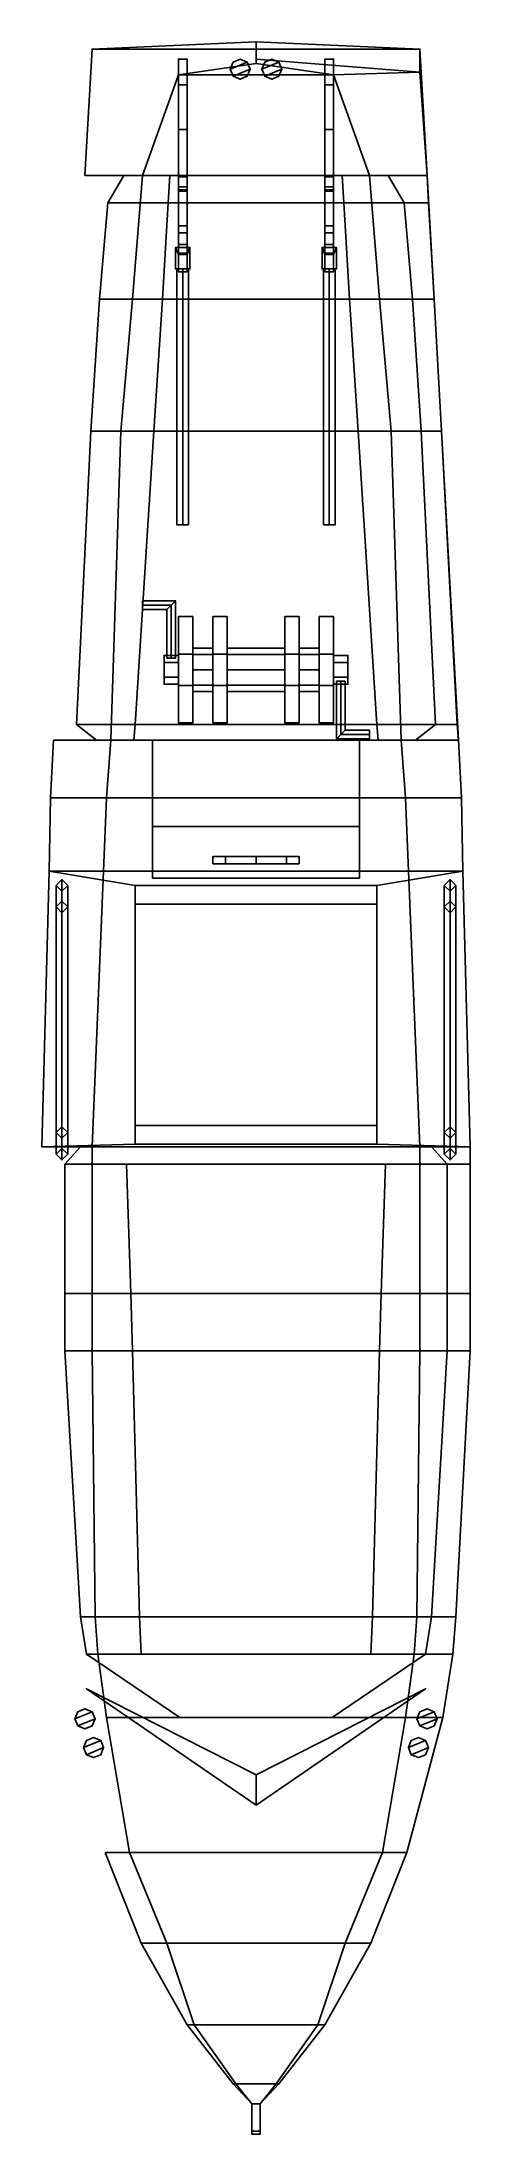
# Model space of a CAD drawing. Extents: x -1.5 to 1.5, y -7.3 to 7.2.
import ezdxf

# ---------------------------------------------------------------- set-up
doc = ezdxf.new("R2010")
doc.units = 0
doc.layers.get('0').update_dxf_attribs({"linetype": 'CONTINUOUS'})

msp = doc.modelspace()

# ---------------------------------------------------------------- linework, layer by layer
for points in [[(-1.139999999999999, 7.18, 0.9599999999999999), (-1.189999999999999, 6.299999999999999, 0.9599999999999999), (1.189999999999999, 6.299999999999999, 0.9599999999999999), (1.139999999999999, 7.179999999999999, 0.9599999999999999)], [(-1.02e-14, 7.23, 0.9599999999999999), (-1.140000000000019, 7.179999999999999, 0.9599999999999999), (1.139999999999999, 7.179999999999999, 0.9599999999999999), (0, 7.230000000000001, 0.9599999999999999)], [(1.139999999999999, 7.02, 0.0300000000000008), (0, 7.11, 0.0300000000000008), (0, 7.23, 0.9599999999999999), (1.139999999999999, 7.179999999999999, 0.9599999999999999)], [(1.139999999999999, 7.179999999999999, 0.9599999999999999), (1.189999999999999, 6.299999999999999, 0.9599999999999999), (1.189999999999999, 6.299999999999999, 0.0300000000000008), (1.139999999999999, 7.02, 0.0300000000000008)], [(0.7900000000000001, 6.299999999999999, -0.1799999999999999), (-0.7900000000000001, 6.299999999999999, -0.1799999999999999), (-0.5400000000000001, 7, -0.11), (0.5400000000000001, 7, -0.11)], [(-0.5400000000000001, 6.929999999999999, -0.59), (-0.5400000000000001, 6.19, -0.4900000000000001), (-0.5400000000000001, 6.19, -0.19), (-0.5400000000000001, 7.11, -0.36)], [(-0.5400000000000001, 7.11, -0.36), (-0.5400000000000001, 6.19, -0.19), (-0.5400000000000001, 7, -0.11), (-0.5400000000000001, 7.11, -0.16)], [(-0.48, 7.11, -0.16), (-0.48, 7.11, -0.36), (-0.5400000000000001, 7.11, -0.36), (-0.5400000000000001, 7.11, -0.16)], [(-0.48, 7.11, -0.36), (-0.48, 6.929999999999999, -0.59), (-0.5400000000000001, 6.929999999999999, -0.59), (-0.5400000000000001, 7.11, -0.36)], [(-0.5400000000000001, 7.11, -0.16), (-0.5400000000000001, 7, -0.11), (-0.48, 7, -0.11), (-0.48, 7.11, -0.16)], [(0.5400000000000001, 7, -0.11), (-0.5400000000000003, 7, -0.11), (3e-15, 7.08, -0.11), (2.8e-15, 7.08, -0.11)], [(-0.48, 6.19, -0.19), (-0.48, 6.19, -0.4900000000000001), (-0.48, 6.929999999999999, -0.59), (-0.48, 7.11, -0.36)], [(-0.48, 7, -0.11), (-0.48, 6.19, -0.19), (-0.48, 7.11, -0.36), (-0.48, 7.11, -0.16)], [(-0.1099999999999999, 7.109999999999999, 1.12), (-0.1594974746830582, 7.089497474683057, 1.12), (-0.1799999999999999, 7.039999999999999, 1.12), (-0.0605025253169416, 7.089497474683057, 1.12)], [(-0.1594974746830582, 7.089497474683057, 0.9599999999999999), (-0.1799999999999999, 7.039999999999999, 0.9599999999999999), (-0.1799999999999999, 7.039999999999999, 1.12), (-0.1594974746830582, 7.089497474683057, 1.12)], [(-0.0605025253169416, 7.089497474683057, 1.12), (-0.1799999999999999, 7.039999999999999, 1.12), (-0.1594974746830582, 6.99050252531694, 1.12), (-0.0399999999999998, 7.039999999999999, 1.12)], [(-0.1799999999999999, 7.039999999999999, 0.9599999999999999), (-0.1594974746830582, 6.99050252531694, 0.9599999999999999), (-0.1594974746830582, 6.99050252531694, 1.12), (-0.1799999999999999, 7.039999999999999, 1.12)], [(-0.1099999999999999, 7.109999999999999, 0.9599999999999999), (-0.1594974746830582, 7.089497474683057, 0.9599999999999999), (-0.1594974746830582, 7.089497474683057, 1.12), (-0.1099999999999999, 7.109999999999999, 1.12)], [(-0.0399999999999998, 7.039999999999999, 1.12), (-0.1594974746830582, 6.99050252531694, 1.12), (-0.1099999999999999, 6.969999999999998, 1.12), (-0.0605025253169416, 6.99050252531694, 1.12)], [(-0.1594974746830582, 6.99050252531694, 0.9599999999999999), (-0.1099999999999999, 6.969999999999998, 0.9599999999999999), (-0.1099999999999999, 6.969999999999998, 1.12), (-0.1594974746830582, 6.99050252531694, 1.12)], [(-0.0605025253169416, 7.089497474683057, 0.9599999999999999), (-0.1099999999999999, 7.109999999999999, 0.9599999999999999), (-0.1099999999999999, 7.109999999999999, 1.12), (-0.0605025253169416, 7.089497474683057, 1.12)], [(-0.1099999999999999, 6.969999999999998, 0.9599999999999999), (-0.0605025253169416, 6.99050252531694, 0.9599999999999999), (-0.0605025253169416, 6.99050252531694, 1.12), (-0.1099999999999999, 6.969999999999998, 1.12)], [(-0.0399999999999998, 7.039999999999999, 0.9599999999999999), (-0.0605025253169416, 7.089497474683057, 0.9599999999999999), (-0.0605025253169416, 7.089497474683057, 1.12), (-0.0399999999999998, 7.039999999999999, 1.12)], [(-0.0605025253169416, 6.99050252531694, 0.9599999999999999), (-0.0399999999999998, 7.039999999999999, 0.9599999999999999), (-0.0399999999999998, 7.039999999999999, 1.12), (-0.0605025253169416, 6.99050252531694, 1.12)], [(0.5400000000000001, 7, -0.11), (-1e-16, 7.08, -0.11), (0, 7.11, 0.0300000000000008), (1.139999999999999, 7.02, 0.0300000000000008)], [(0.1100000000000001, 7.109999999999999, 1.12), (0.0605025253169418, 7.089497474683057, 1.12), (0.0400000000000001, 7.039999999999999, 1.12), (0.1594974746830584, 7.089497474683057, 1.12)], [(0.0605025253169418, 7.089497474683057, 0.9599999999999999), (0.0400000000000001, 7.039999999999999, 0.9599999999999999), (0.0400000000000001, 7.039999999999999, 1.12), (0.0605025253169418, 7.089497474683057, 1.12)], [(0.1594974746830584, 7.089497474683057, 1.12), (0.0400000000000001, 7.039999999999999, 1.12), (0.0605025253169418, 6.99050252531694, 1.12), (0.1800000000000002, 7.039999999999999, 1.12)], [(0.0400000000000001, 7.039999999999999, 0.9599999999999999), (0.0605025253169418, 6.99050252531694, 0.9599999999999999), (0.0605025253169418, 6.99050252531694, 1.12), (0.0400000000000001, 7.039999999999999, 1.12)], [(0.1100000000000001, 7.109999999999999, 0.9599999999999999), (0.0605025253169418, 7.089497474683057, 0.9599999999999999), (0.0605025253169418, 7.089497474683057, 1.12), (0.1100000000000001, 7.109999999999999, 1.12)], [(0.1800000000000002, 7.039999999999999, 1.12), (0.0605025253169418, 6.99050252531694, 1.12), (0.1100000000000001, 6.969999999999998, 1.12), (0.1594974746830584, 6.99050252531694, 1.12)], [(0.0605025253169418, 6.99050252531694, 0.9599999999999999), (0.1100000000000001, 6.969999999999998, 0.9599999999999999), (0.1100000000000001, 6.969999999999998, 1.12), (0.0605025253169418, 6.99050252531694, 1.12)], [(0.1594974746830584, 7.089497474683057, 0.9599999999999999), (0.1100000000000001, 7.109999999999999, 0.9599999999999999), (0.1100000000000001, 7.109999999999999, 1.12), (0.1594974746830584, 7.089497474683057, 1.12)], [(0.1100000000000001, 6.969999999999998, 0.9599999999999999), (0.1594974746830584, 6.99050252531694, 0.9599999999999999), (0.1594974746830584, 6.99050252531694, 1.12), (0.1100000000000001, 6.969999999999998, 1.12)], [(0.1800000000000002, 7.039999999999999, 0.9599999999999999), (0.1594974746830584, 7.089497474683057, 0.9599999999999999), (0.1594974746830584, 7.089497474683057, 1.12), (0.1800000000000002, 7.039999999999999, 1.12)], [(0.1594974746830584, 6.99050252531694, 0.9599999999999999), (0.1800000000000002, 7.039999999999999, 0.9599999999999999), (0.1800000000000002, 7.039999999999999, 1.12), (0.1594974746830584, 6.99050252531694, 1.12)], [(0.48, 6.929999999999999, -0.59), (0.48, 6.19, -0.4900000000000001), (0.48, 6.19, -0.19), (0.48, 7.11, -0.36)], [(0.5400000000000001, 7.11, -0.36), (0.5400000000000001, 6.929999999999999, -0.59), (0.48, 6.929999999999999, -0.59), (0.48, 7.11, -0.36)], [(0.48, 7.11, -0.36), (0.48, 6.19, -0.19), (0.48, 7, -0.11), (0.48, 7.11, -0.16)], [(0.5400000000000001, 7.11, -0.16), (0.5400000000000001, 7.11, -0.36), (0.48, 7.11, -0.36), (0.48, 7.11, -0.16)], [(0.48, 7.11, -0.16), (0.48, 7, -0.11), (0.5400000000000001, 7, -0.11), (0.5400000000000001, 7.11, -0.16)], [(0.5400000000000001, 6.19, -0.19), (0.5400000000000001, 6.19, -0.4900000000000001), (0.5400000000000001, 6.929999999999999, -0.59), (0.5400000000000001, 7.11, -0.36)], [(0.5400000000000001, 7, -0.11), (0.5400000000000001, 6.19, -0.19), (0.5400000000000001, 7.11, -0.36), (0.5400000000000001, 7.11, -0.16)], [(1.139999999999999, 7.02, 0.0300000000000008), (1.189999999999999, 6.299999999999999, 0.0300000000000007), (0.7900000000000001, 6.299999999999999, -0.1799999999999999), (0.5400000000000001, 7, -0.11)], [(-0.48, 6.929999999999999, -0.59), (-0.48, 6.62, -0.7000000000000001), (-0.5400000000000001, 6.62, -0.7000000000000001), (-0.5400000000000001, 6.929999999999999, -0.59)], [(-0.5400000000000001, 6.62, -0.7000000000000001), (-0.5400000000000001, 6.290000000000001, -0.7000000000000001), (-0.5400000000000001, 6.19, -0.4900000000000001), (-0.5400000000000001, 6.929999999999999, -0.59)], [(-0.48, 6.19, -0.4900000000000001), (-0.48, 6.290000000000001, -0.7000000000000001), (-0.48, 6.62, -0.7000000000000001), (-0.48, 6.929999999999999, -0.59)], [(0.48, 6.62, -0.7000000000000001), (0.48, 6.290000000000001, -0.7000000000000001), (0.48, 6.19, -0.4900000000000001), (0.48, 6.929999999999999, -0.59)], [(0.5400000000000001, 6.929999999999999, -0.59), (0.5400000000000001, 6.62, -0.7000000000000001), (0.48, 6.62, -0.7000000000000001), (0.48, 6.929999999999999, -0.59)], [(0.5400000000000001, 6.19, -0.4900000000000001), (0.5400000000000001, 6.290000000000001, -0.7000000000000001), (0.5400000000000001, 6.62, -0.7000000000000001), (0.5400000000000001, 6.929999999999999, -0.59)], [(-0.48, 6.62, -0.7000000000000001), (-0.48, 6.290000000000001, -0.7000000000000001), (-0.5400000000000001, 6.290000000000001, -0.7000000000000001), (-0.5400000000000001, 6.62, -0.7000000000000001)], [(0.5400000000000001, 6.62, -0.7000000000000001), (0.5400000000000001, 6.290000000000001, -0.7000000000000001), (0.48, 6.290000000000001, -0.7000000000000001), (0.48, 6.62, -0.7000000000000001)], [(1.189999999999999, 6.299999999999999, 0.9599999999999999), (-1.189999999999999, 6.299999999999999, 0.9599999999999999), (-1.189999999999999, 6.299999999999999, 0.89), (1.189999999999999, 6.299999999999999, 0.89)], [(-0.919999999999999, 6.299999999999999, 0.4600000000000009), (-1.029999999999999, 6.109999999999998, 0.4600000000000009), (-0.6099999999999999, 6.109999999999998, 0.4600000000000009), (-0.6000000000000001, 6.299999999999999, 0.4600000000000009)], [(0.9199999999999992, 6.299999999999999, 0.89), (-0.919999999999999, 6.299999999999999, 0.89), (-0.919999999999999, 6.299999999999999, 0.4600000000000009), (0.9199999999999992, 6.300000000000003, 0.4600000000000009)], [(0.8599999999999999, 5.44, -0.23), (-0.8600000000000003, 5.44, -0.23), (-0.7900000000000001, 6.299999999999999, -0.1799999999999999), (0.7900000000000001, 6.299999999999999, -0.1799999999999999)], [(-0.6000000000000001, 6.3, 0.0300000000000007), (-0.6100000000000178, 6.10999999999973, 0.0300000000000008), (0.6099999999999999, 6.109999999999998, 0.0300000000000008), (0.6000000000000002, 6.300000000000003, 0.0300000000000007)], [(-0.6000000000000001, 6.299999999999999, 0.4600000000000009), (-0.6099999999999999, 6.109999999999998, 0.4600000000000009), (-0.6100000000000178, 6.10999999999973, 0.0300000000000008), (-0.6000000000000001, 6.299999999999999, 0.0300000000000007)], [(0.6000000000000002, 6.300000000000003, 0.4600000000000009), (-0.6000000000000001, 6.299999999999999, 0.4600000000000009), (-0.6000000000000001, 6.299999999999999, 0.0300000000000007), (0.6000000000000002, 6.300000000000006, 0.0300000000000017)], [(-0.5400000000000001, 6.19, -0.4900000000000001), (-0.5400000000000001, 6.290000000000001, -0.7000000000000001), (-0.48, 6.290000000000001, -0.7000000000000001), (-0.48, 6.19, -0.4900000000000001)], [(0.48, 6.19, -0.4900000000000001), (0.48, 6.290000000000001, -0.7000000000000001), (0.5400000000000001, 6.290000000000001, -0.7000000000000001), (0.5400000000000001, 6.19, -0.4900000000000001)], [(0.6000000000000001, 6.300000000000003, 0.4600000000000009), (0.6099999999999999, 6.109999999999998, 0.4600000000000009), (1.029999999999999, 6.109999999999998, 0.4600000000000009), (0.9199999999999992, 6.300000000000003, 0.4600000000000009)], [(0.6000000000000002, 6.300000000000003, 0.0300000000000007), (0.6099999999999999, 6.109999999999998, 0.0300000000000008), (0.6099999999999999, 6.109999999999996, 0.4600000000000009), (0.6000000000000001, 6.300000000000003, 0.4600000000000009)], [(1.189999999999999, 6.299999999999999, 0.0300000000000007), (1.239999999999999, 5.44, 0.0300000000000008), (0.8599999999999999, 5.44, -0.23), (0.7900000000000001, 6.299999999999999, -0.1799999999999999)], [(0.9199999999999992, 6.299999999999999, 0.89), (1.029999999999999, 6.11, 0.89), (1.199999999999999, 6.11, 0.89), (1.189999999999999, 6.299999999999999, 0.89)], [(0.9199999999999992, 6.300000000000003, 0.4600000000000009), (1.029999999999999, 6.11, 0.4600000000000004), (1.029999999999999, 6.11, 0.89), (0.9199999999999992, 6.299999999999999, 0.89)], [(1.189999999999999, 6.299999999999999, 0.89), (1.199999999999999, 6.11, 0.89), (1.199999999999999, 6.11, 0.0300000000000008), (1.189999999999999, 6.299999999999999, 0.0300000000000008)], [(-0.48, 6.219999999999999, -0.7700000000000001), (-0.48, 6.2, -0.81), (-0.5400000000000001, 6.2, -0.81), (-0.5400000000000001, 6.219999999999999, -0.7700000000000001)], [(-0.5400000000000001, 6.219999999999999, -0.7700000000000001), (-0.5400000000000001, 6.2, -0.81), (-0.5400000000000001, 5.9, -0.81), (-0.5400000000000001, 5.950000000000001, -0.7700000000000001)], [(-0.48, 5.950000000000001, -0.7700000000000001), (-0.48, 6.219999999999999, -0.7700000000000001), (-0.5400000000000001, 6.219999999999999, -0.7700000000000001), (-0.5400000000000001, 5.950000000000001, -0.7700000000000001)], [(-0.5400000000000001, 5.9, -0.81), (-0.5400000000000001, 6.2, -0.81), (-0.48, 6.2, -0.81), (-0.48, 5.9, -0.81)], [(-0.5400000000000001, 6.19, -0.19), (-0.5400000000000001, 6.19, -0.4900000000000001), (-0.48, 6.19, -0.4900000000000001), (-0.48, 6.19, -0.19)], [(-0.48, 5.9, -0.81), (-0.48, 6.2, -0.81), (-0.48, 6.219999999999999, -0.7700000000000001), (-0.48, 5.950000000000001, -0.7700000000000001)], [(0.48, 6.219999999999999, -0.7700000000000001), (0.48, 6.2, -0.81), (0.48, 5.9, -0.81), (0.48, 5.950000000000001, -0.7700000000000001)], [(0.5400000000000001, 5.950000000000001, -0.7700000000000001), (0.5400000000000001, 6.219999999999999, -0.7700000000000001), (0.48, 6.219999999999999, -0.7700000000000001), (0.48, 5.950000000000001, -0.7700000000000001)], [(0.5400000000000001, 6.219999999999999, -0.7700000000000001), (0.5400000000000001, 6.2, -0.81), (0.48, 6.2, -0.81), (0.48, 6.219999999999999, -0.7700000000000001)], [(0.48, 5.9, -0.81), (0.48, 6.2, -0.81), (0.5400000000000001, 6.2, -0.81), (0.5400000000000001, 5.9, -0.81)], [(0.48, 6.19, -0.19), (0.48, 6.19, -0.4900000000000001), (0.5400000000000001, 6.19, -0.4900000000000001), (0.5400000000000001, 6.19, -0.19)], [(0.5400000000000001, 5.9, -0.81), (0.5400000000000001, 6.2, -0.81), (0.5400000000000001, 6.219999999999999, -0.7700000000000001), (0.5400000000000001, 5.950000000000001, -0.7700000000000001)], [(-1.029999999999999, 6.109999999999998, 0.4600000000000009), (-1.089999999999998, 5.440000000000018, 0.4600000000000009), (-0.6500000000000002, 5.43999999999998, 0.4600000000000009), (-0.6099999999999999, 6.109999999999998, 0.4600000000000009)], [(-0.6100000000000178, 6.10999999999973, 0.0300000000000008), (-0.6499999999999992, 5.440000000000019, 0.0300000000000008), (0.65, 5.440000000000018, 0.0300000000000008), (0.6099999999999999, 6.109999999999998, 0.0300000000000008)], [(-0.6099999999999999, 6.109999999999998, 0.4600000000000009), (-0.6500000000000002, 5.43999999999998, 0.4600000000000009), (-0.6500000000000036, 5.439999999999952, 0.0300000000000008), (-0.6100000000000178, 6.10999999999973, 0.0300000000000008)], [(0.6099999999999999, 6.109999999999998, 0.4600000000000009), (0.65, 5.440000000000018, 0.4600000000000009), (1.089999999999999, 5.440000000000003, 0.4600000000000009), (1.029999999999999, 6.109999999999998, 0.4600000000000009)], [(0.6099999999999998, 6.11, 0.0300000000000008), (0.65, 5.440000000000018, 0.0300000000000008), (0.65, 5.440000000000018, 0.4600000000000009), (0.6099999999999998, 6.109999999999998, 0.4600000000000009)], [(1.029999999999999, 6.11, 0.89), (1.089999999999999, 5.44, 0.89), (1.239999999999999, 5.44, 0.89), (1.199999999999999, 6.11, 0.89)], [(1.029999999999999, 6.11, 0.4600000000000004), (1.089999999999999, 5.440000000000003, 0.4600000000000009), (1.089999999999999, 5.44, 0.89), (1.029999999999999, 6.11, 0.89)], [(1.199999999999999, 6.11, 0.89), (1.239999999999999, 5.44, 0.89), (1.239999999999999, 5.44, 0.0300000000000008), (1.199999999999999, 6.11, 0.0300000000000008)], [(-0.48, 5.82, -0.68), (-0.48, 5.95, -0.7700000000000001), (-0.5400000000000001, 5.95, -0.7700000000000001), (-0.5400000000000001, 5.82, -0.68)], [(-0.5400000000000001, 5.95, -0.7700000000000001), (-0.5400000000000001, 5.9, -0.81), (-0.5400000000000001, 5.759999999999999, -0.7400000000000001), (-0.5400000000000001, 5.82, -0.68)], [(-0.5400000000000001, 5.759999999999999, -0.7400000000000001), (-0.5400000000000001, 5.9, -0.81), (-0.48, 5.9, -0.81), (-0.48, 5.759999999999999, -0.7400000000000001)], [(-0.48, 5.759999999999999, -0.7400000000000001), (-0.48, 5.9, -0.81), (-0.48, 5.95, -0.7700000000000001), (-0.48, 5.82, -0.68)], [(0.48, 5.95, -0.7700000000000001), (0.48, 5.9, -0.81), (0.48, 5.759999999999999, -0.7400000000000001), (0.48, 5.82, -0.68)], [(0.5400000000000001, 5.82, -0.68), (0.5400000000000001, 5.95, -0.7700000000000001), (0.48, 5.95, -0.7700000000000001), (0.48, 5.82, -0.68)], [(0.48, 5.759999999999999, -0.7400000000000001), (0.48, 5.9, -0.81), (0.5400000000000001, 5.9, -0.81), (0.5400000000000001, 5.759999999999999, -0.7400000000000001)], [(0.5400000000000001, 5.759999999999999, -0.7400000000000001), (0.5400000000000001, 5.9, -0.81), (0.5400000000000001, 5.95, -0.7700000000000001), (0.5400000000000001, 5.82, -0.68)], [(-0.4600000000000001, 5.799999999999999, -0.1999999999999997), (-0.4600000000000001, 5.799999999999999, -0.4499999999999998), (-0.56, 5.799999999999999, -0.4499999999999998), (-0.56, 5.799999999999999, -0.1999999999999997)], [(-0.56, 5.799999999999999, -0.4499999999999998), (-0.56, 5.65, -0.4499999999999998), (-0.56, 5.65, -0.2099999999999997), (-0.56, 5.799999999999999, -0.1999999999999997)], [(-0.5400000000000001, 5.75, -0.4799999999999998), (-0.5400000000000001, 5.629999999999999, -0.4799999999999998), (-0.56, 5.65, -0.4499999999999998), (-0.56, 5.799999999999999, -0.4499999999999998)], [(-0.4600000000000001, 5.799999999999999, -0.4499999999999998), (-0.48, 5.75, -0.4799999999999998), (-0.5400000000000001, 5.75, -0.4799999999999998), (-0.56, 5.799999999999999, -0.4499999999999998)], [(-0.48, 5.75, -0.56), (-0.48, 5.82, -0.68), (-0.5400000000000001, 5.82, -0.68), (-0.5400000000000001, 5.75, -0.56)], [(-0.5400000000000001, 5.82, -0.68), (-0.5400000000000001, 5.759999999999999, -0.7400000000000001), (-0.5400000000000001, 5.629999999999999, -0.5700000000000001), (-0.5400000000000001, 5.75, -0.56)], [(-0.5400000000000001, 5.629999999999999, -0.5700000000000001), (-0.5400000000000001, 5.759999999999999, -0.7400000000000001), (-0.48, 5.759999999999999, -0.7400000000000001), (-0.48, 5.629999999999999, -0.5700000000000001)], [(-0.48, 5.75, -0.48), (-0.48, 5.75, -0.56), (-0.5400000000000001, 5.75, -0.56), (-0.5400000000000001, 5.75, -0.48)], [(-0.5400000000000001, 5.75, -0.56), (-0.5400000000000001, 5.629999999999999, -0.5700000000000001), (-0.5400000000000001, 5.629999999999999, -0.48), (-0.5400000000000001, 5.75, -0.48)], [(-0.48, 5.629999999999999, -0.5700000000000001), (-0.48, 5.759999999999999, -0.7400000000000001), (-0.48, 5.82, -0.68), (-0.48, 5.75, -0.56)], [(-0.4600000000000001, 5.65, -0.4499999999999998), (-0.48, 5.629999999999999, -0.4799999999999998), (-0.48, 5.75, -0.4799999999999998), (-0.4600000000000001, 5.799999999999999, -0.4499999999999998)], [(-0.48, 5.629999999999999, -0.48), (-0.48, 5.629999999999999, -0.5700000000000001), (-0.48, 5.75, -0.56), (-0.48, 5.75, -0.48)], [(-0.4600000000000001, 5.65, -0.2099999999999997), (-0.4600000000000001, 5.65, -0.4499999999999998), (-0.4600000000000001, 5.799999999999999, -0.4499999999999998), (-0.4600000000000001, 5.799999999999999, -0.1999999999999997)], [(0.56, 5.799999999999999, -0.1999999999999997), (0.56, 5.799999999999999, -0.4499999999999998), (0.46, 5.799999999999999, -0.4499999999999998), (0.46, 5.799999999999999, -0.1999999999999997)], [(0.46, 5.799999999999999, -0.4499999999999998), (0.46, 5.65, -0.4499999999999998), (0.46, 5.65, -0.2099999999999997), (0.46, 5.799999999999999, -0.1999999999999997)], [(0.56, 5.799999999999999, -0.4499999999999998), (0.5400000000000001, 5.75, -0.4799999999999998), (0.48, 5.75, -0.4799999999999998), (0.46, 5.799999999999999, -0.4499999999999998)], [(0.48, 5.75, -0.4799999999999998), (0.48, 5.629999999999999, -0.4799999999999998), (0.46, 5.65, -0.4499999999999998), (0.46, 5.799999999999999, -0.4499999999999998)], [(0.5400000000000001, 5.75, -0.56), (0.5400000000000001, 5.82, -0.68), (0.48, 5.82, -0.68), (0.48, 5.75, -0.56)], [(0.48, 5.82, -0.68), (0.48, 5.759999999999999, -0.7400000000000001), (0.48, 5.629999999999999, -0.5700000000000001), (0.48, 5.75, -0.56)], [(0.48, 5.629999999999999, -0.5700000000000001), (0.48, 5.759999999999999, -0.7400000000000001), (0.5400000000000001, 5.759999999999999, -0.7400000000000001), (0.5400000000000001, 5.629999999999999, -0.5700000000000001)], [(0.48, 5.75, -0.56), (0.48, 5.629999999999999, -0.5700000000000001), (0.48, 5.629999999999999, -0.48), (0.48, 5.75, -0.48)], [(0.5400000000000001, 5.75, -0.48), (0.5400000000000001, 5.75, -0.56), (0.48, 5.75, -0.56), (0.48, 5.75, -0.48)], [(0.5400000000000001, 5.629999999999999, -0.5700000000000001), (0.5400000000000001, 5.759999999999999, -0.7400000000000001), (0.5400000000000001, 5.82, -0.68), (0.5400000000000001, 5.75, -0.56)], [(0.56, 5.65, -0.4499999999999998), (0.5400000000000001, 5.629999999999999, -0.4799999999999998), (0.5400000000000001, 5.75, -0.4799999999999998), (0.56, 5.799999999999999, -0.4499999999999998)], [(0.5400000000000001, 5.629999999999999, -0.48), (0.5400000000000001, 5.629999999999999, -0.5700000000000001), (0.5400000000000001, 5.75, -0.56), (0.5400000000000001, 5.75, -0.48)], [(0.56, 5.65, -0.2099999999999997), (0.56, 5.65, -0.4499999999999998), (0.56, 5.799999999999999, -0.4499999999999998), (0.56, 5.799999999999999, -0.1999999999999997)], [(-0.56, 5.65, -0.2099999999999997), (-0.56, 5.65, -0.4499999999999998), (-0.4600000000000001, 5.65, -0.4499999999999998), (-0.4600000000000001, 5.65, -0.2099999999999997)], [(-0.56, 5.65, -0.4499999999999998), (-0.5400000000000001, 5.629999999999999, -0.4799999999999998), (-0.48, 5.629999999999999, -0.4799999999999998), (-0.4600000000000001, 5.65, -0.4499999999999998)], [(-0.51, 5.65, -0.29), (-0.55, 5.65, -0.33), (-0.55, 3.87, -0.29), (-0.51, 3.87, -0.25)], [(-0.55, 5.65, -0.33), (-0.51, 5.65, -0.3699999999999999), (-0.51, 3.87, -0.33), (-0.55, 3.87, -0.29)], [(-0.5400000000000001, 5.629999999999999, -0.48), (-0.5400000000000001, 5.629999999999999, -0.5700000000000001), (-0.48, 5.629999999999999, -0.5700000000000001), (-0.48, 5.629999999999999, -0.48)], [(-0.4700000000000001, 5.65, -0.33), (-0.51, 5.65, -0.29), (-0.51, 3.87, -0.25), (-0.4700000000000001, 3.87, -0.29)], [(-0.51, 5.65, -0.3699999999999999), (-0.4700000000000001, 5.65, -0.33), (-0.4700000000000001, 3.87, -0.29), (-0.51, 3.87, -0.33)], [(0.46, 5.65, -0.2099999999999997), (0.46, 5.65, -0.4499999999999998), (0.56, 5.65, -0.4499999999999998), (0.56, 5.65, -0.2099999999999997)], [(0.46, 5.65, -0.4499999999999998), (0.48, 5.629999999999999, -0.4799999999999998), (0.5400000000000001, 5.629999999999999, -0.4799999999999998), (0.56, 5.65, -0.4499999999999998)], [(0.51, 5.65, -0.29), (0.47, 5.65, -0.33), (0.47, 3.87, -0.29), (0.51, 3.87, -0.25)], [(0.47, 5.65, -0.33), (0.51, 5.65, -0.3699999999999999), (0.51, 3.87, -0.33), (0.47, 3.87, -0.29)], [(0.48, 5.629999999999999, -0.48), (0.48, 5.629999999999999, -0.5700000000000001), (0.5400000000000001, 5.629999999999999, -0.5700000000000001), (0.5400000000000001, 5.629999999999999, -0.48)], [(0.55, 5.65, -0.33), (0.51, 5.65, -0.29), (0.51, 3.87, -0.25), (0.55, 3.87, -0.29)], [(0.51, 5.65, -0.3699999999999999), (0.55, 5.65, -0.33), (0.55, 3.87, -0.29), (0.51, 3.87, -0.33)], [(-1.089999999999998, 5.440000000000018, 0.4600000000000009), (-1.149999999999999, 4.519999999999998, 0.4600000000000009), (-0.71, 4.519999999999998, 0.4600000000000009), (-0.6500000000000002, 5.43999999999998, 0.4600000000000009)], [(0.94, 4.52, -0.3200000000000001), (-0.9400000000000003, 4.52, -0.3200000000000001), (-0.8600000000000003, 5.44, -0.23), (0.8599999999999999, 5.44, -0.23)], [(-0.6499999999999992, 5.440000000000019, 0.0300000000000008), (-0.7100000000000016, 4.52, 0.0300000000000008), (0.7100000000000001, 4.52, 0.0300000000000007), (0.65, 5.440000000000018, 0.0300000000000008)], [(-0.6499999999999991, 5.440000000000018, 0.4600000000000009), (-0.71, 4.519999999999998, 0.4600000000000009), (-0.7100000000000035, 4.51999999999997, 0.0300000000000008), (-0.6500000000000036, 5.439999999999952, 0.0300000000000008)], [(0.65, 5.440000000000018, 0.4600000000000009), (0.71, 4.52, 0.4600000000000009), (1.149999999999999, 4.52, 0.4600000000000009), (1.089999999999999, 5.440000000000003, 0.4600000000000009)], [(0.65, 5.440000000000018, 0.0300000000000008), (0.7100000000000001, 4.52, 0.0300000000000008), (0.71, 4.520000000000014, 0.4600000000000009), (0.65, 5.440000000000018, 0.4600000000000009)], [(1.239999999999999, 5.44, 0.0300000000000008), (1.289999999999999, 4.52, 0.0300000000000008), (0.94, 4.52, -0.3200000000000001), (0.8599999999999999, 5.44, -0.23)], [(1.089999999999999, 5.44, 0.89), (1.149999999999999, 4.52, 0.89), (1.289999999999999, 4.52, 0.89), (1.239999999999999, 5.44, 0.89)], [(1.089999999999999, 5.440000000000003, 0.4600000000000009), (1.149999999999999, 4.52, 0.4600000000000004), (1.149999999999999, 4.52, 0.89), (1.089999999999999, 5.44, 0.89)], [(1.239999999999999, 5.44, 0.89), (1.289999999999999, 4.52, 0.89), (1.289999999999999, 4.52, 0.0300000000000008), (1.239999999999999, 5.44, 0.0300000000000008)], [(-1.149999999999999, 4.519999999999998, 0.4600000000000009), (-1.25, 2.479999999999999, 0.4600000000000009), (-0.8399999999999997, 2.479999999999999, 0.4600000000000009), (-0.71, 4.519999999999998, 0.4600000000000009)], [(1.01, 2.37, -0.5), (-1.009999999999999, 2.37, -0.5), (-0.9400000000000003, 4.52, -0.3200000000000001), (0.94, 4.52, -0.3200000000000001)], [(-0.7100000000000016, 4.52, 0.0300000000000008), (-0.8400000000000017, 2.479999999999971, 0.0300000000000008), (0.8399999999999995, 2.479999999999994, 0.0300000000000008), (0.7100000000000001, 4.52, 0.0300000000000007)], [(-0.7100000000000035, 4.51999999999997, 0.4600000000000009), (-0.8400000000000016, 2.479999999999971, 0.4600000000000009), (-0.84, 2.479999999999999, 0.0300000000000008), (-0.7100000000000035, 4.51999999999997, 0.0300000000000008)], [(0.71, 4.52, 0.4600000000000009), (0.8399999999999997, 2.480000000000001, 0.4600000000000009), (1.249999999999999, 2.480000000000001, 0.4600000000000009), (1.149999999999999, 4.52, 0.4600000000000009)], [(0.7100000000000001, 4.52, 0.0300000000000008), (0.8399999999999991, 2.480000000000001, 0.0300000000000008), (0.8399999999999991, 2.480000000000001, 0.4600000000000009), (0.71, 4.520000000000014, 0.4600000000000013)], [(1.289999999999999, 4.52, 0.0300000000000008), (1.409999999999999, 2.37, 0.0300000000000007), (1.01, 2.37, -0.5), (0.94, 4.52, -0.3200000000000001)], [(1.149999999999999, 4.52, 0.89), (1.249999999999999, 2.479999999999999, 0.89), (1.399999999999999, 2.479999999999999, 0.89), (1.289999999999999, 4.52, 0.89)], [(1.149999999999999, 4.52, 0.4600000000000004), (1.249999999999999, 2.479999999999999, 0.4600000000000009), (1.249999999999999, 2.479999999999999, 0.89), (1.149999999999999, 4.52, 0.89)], [(1.289999999999999, 4.52, 0.89), (1.399999999999999, 2.479999999999999, 0.89), (1.399999999999999, 2.479999999999999, 0.0300000000000008), (1.289999999999999, 4.52, 0.0300000000000008)], [(-0.7899999999999997, 3.34, 0.43), (-0.7899999999999997, 3.31, 0.46), (-0.59, 3.31, 0.46), (-0.56, 3.34, 0.43)], [(-0.7899999999999997, 3.31, 0.4), (-0.7899999999999997, 3.34, 0.43), (-0.56, 3.34, 0.43), (-0.59, 3.31, 0.4)], [(-0.7899999999999997, 3.31, 0.4), (-0.7899999999999997, 3.28, 0.43), (-0.7899999999999997, 3.31, 0.46), (-0.7899999999999997, 3.34, 0.43)], [(-0.7899999999999997, 3.31, 0.46), (-0.7899999999999997, 3.28, 0.43), (-0.6200000000000001, 3.28, 0.43), (-0.59, 3.31, 0.46)], [(-0.7899999999999997, 3.28, 0.43), (-0.7899999999999997, 3.31, 0.4), (-0.59, 3.31, 0.4), (-0.6200000000000001, 3.28, 0.43)], [(-0.59, 3.31, 0.46), (-0.6200000000000001, 3.28, 0.43), (-0.6200000000000001, 2.939999999999999, 0.43), (-0.59, 2.939999999999999, 0.46)], [(-0.6200000000000001, 3.28, 0.43), (-0.59, 3.31, 0.4), (-0.59, 2.939999999999999, 0.4), (-0.6200000000000001, 2.939999999999999, 0.43)], [(-0.56, 3.339999999999999, 0.43), (-0.59, 3.31, 0.46), (-0.59, 2.939999999999999, 0.46), (-0.56, 2.939999999999999, 0.43)], [(-0.59, 3.31, 0.4), (-0.56, 3.339999999999999, 0.43), (-0.56, 2.939999999999999, 0.43), (-0.59, 2.939999999999999, 0.4)], [(-0.44, 3.23, 0.4400000000000001), (-0.44, 3.23, 0.0299999999999998), (-0.5400000000000001, 3.23, 0.0299999999999998), (-0.5400000000000001, 3.23, 0.4400000000000001)], [(-0.5400000000000001, 3.23, 0.0299999999999998), (-0.5400000000000001, 2.49, 0.0299999999999998), (-0.5400000000000001, 2.49, 0.44), (-0.5400000000000001, 3.23, 0.4400000000000001)], [(-0.44, 2.97, 0.6400000000000001), (-0.44, 3.23, 0.4399999999999999), (-0.5400000000000001, 3.23, 0.4399999999999999), (-0.5400000000000001, 2.97, 0.6400000000000001)], [(-0.5400000000000001, 3.23, 0.4399999999999999), (-0.5400000000000001, 2.49, 0.4399999999999999), (-0.5400000000000001, 2.75, 0.6400000000000001), (-0.5400000000000001, 2.97, 0.6400000000000001)], [(-0.44, 2.49, 0.44), (-0.44, 2.49, 0.0299999999999998), (-0.44, 3.23, 0.0299999999999998), (-0.44, 3.23, 0.4400000000000001)], [(-0.44, 2.75, 0.6400000000000001), (-0.44, 2.49, 0.4399999999999999), (-0.44, 3.23, 0.4399999999999999), (-0.44, 2.97, 0.6400000000000001)], [(-0.4400000000000001, 2.489999999999999, 0.0299999999999998), (-0.44, 3.229999999999999, 0.0299999999999998), (-0.44, 3.229999999999999, 0.44), (-0.4400000000000001, 2.489999999999999, 0.4400000000000001)], [(-0.4400000000000001, 2.489999999999999, 0.4399999999999999), (-0.44, 3.229999999999999, 0.4399999999999999), (-0.44, 2.969999999999999, 0.6400000000000001), (-0.44, 2.749999999999999, 0.6400000000000001)], [(-0.3, 3.23, 0.0299999999999998), (-0.3, 2.49, 0.0299999999999998), (-0.3, 2.49, 0.44), (-0.3, 3.23, 0.4400000000000001)], [(-0.1999999999999999, 3.23, 0.4400000000000001), (-0.1999999999999999, 3.23, 0.0299999999999998), (-0.3, 3.23, 0.0299999999999998), (-0.3, 3.23, 0.4400000000000001)], [(-0.3, 3.23, 0.4399999999999999), (-0.3, 2.49, 0.4399999999999999), (-0.3, 2.75, 0.6400000000000001), (-0.3, 2.97, 0.6400000000000001)], [(-0.1999999999999999, 2.97, 0.6400000000000001), (-0.1999999999999999, 3.23, 0.4399999999999999), (-0.3, 3.23, 0.4399999999999999), (-0.3, 2.97, 0.6400000000000001)], [(-0.2, 2.489999999999999, 0.0299999999999998), (-0.1999999999999999, 3.229999999999999, 0.0299999999999998), (-0.1999999999999999, 3.229999999999999, 0.44), (-0.2, 2.489999999999999, 0.4400000000000001)], [(-0.1999999999999999, 2.49, 0.44), (-0.1999999999999999, 2.49, 0.0299999999999998), (-0.1999999999999999, 3.23, 0.0299999999999998), (-0.1999999999999999, 3.23, 0.4400000000000001)], [(-0.2, 2.489999999999999, 0.4399999999999999), (-0.1999999999999999, 3.229999999999999, 0.4399999999999999), (-0.1999999999999999, 2.969999999999999, 0.6400000000000001), (-0.1999999999999999, 2.749999999999999, 0.6400000000000001)], [(-0.1999999999999999, 2.75, 0.6400000000000001), (-0.1999999999999999, 2.49, 0.4399999999999999), (-0.1999999999999999, 3.23, 0.4399999999999999), (-0.1999999999999999, 2.97, 0.6400000000000001)], [(0.3000000000000001, 3.23, 0.4400000000000001), (0.3000000000000001, 3.23, 0.0299999999999998), (0.2, 3.23, 0.0299999999999998), (0.2, 3.23, 0.4400000000000001)], [(0.2, 3.23, 0.0299999999999998), (0.2, 2.49, 0.0299999999999998), (0.2, 2.49, 0.44), (0.2, 3.23, 0.4400000000000001)], [(0.3000000000000001, 2.97, 0.6400000000000001), (0.3000000000000001, 3.23, 0.4399999999999999), (0.2, 3.23, 0.4399999999999999), (0.2, 2.97, 0.6400000000000001)], [(0.2, 3.23, 0.4399999999999999), (0.2, 2.49, 0.4399999999999999), (0.2, 2.75, 0.6400000000000001), (0.2, 2.97, 0.6400000000000001)], [(0.3000000000000001, 2.49, 0.44), (0.3000000000000001, 2.49, 0.0299999999999998), (0.3000000000000001, 3.23, 0.0299999999999998), (0.3000000000000001, 3.23, 0.4400000000000001)], [(0.3, 2.489999999999999, 0.0299999999999998), (0.3000000000000001, 3.229999999999999, 0.0299999999999998), (0.3000000000000001, 3.229999999999999, 0.44), (0.3, 2.489999999999999, 0.4400000000000001)], [(0.3000000000000001, 2.75, 0.6400000000000001), (0.3000000000000001, 2.49, 0.4399999999999999), (0.3000000000000001, 3.23, 0.4399999999999999), (0.3000000000000001, 2.97, 0.6400000000000001)], [(0.3, 2.489999999999999, 0.4399999999999999), (0.3000000000000001, 3.229999999999999, 0.4399999999999999), (0.3000000000000001, 2.969999999999999, 0.6400000000000001), (0.3000000000000001, 2.749999999999999, 0.6400000000000001)], [(0.4400000000000001, 3.23, 0.0299999999999998), (0.4400000000000001, 2.49, 0.0299999999999998), (0.4400000000000001, 2.49, 0.44), (0.4400000000000001, 3.23, 0.4400000000000001)], [(0.5400000000000001, 3.23, 0.4400000000000001), (0.5400000000000001, 3.23, 0.0299999999999998), (0.4400000000000001, 3.23, 0.0299999999999998), (0.4400000000000001, 3.23, 0.4400000000000001)], [(0.5400000000000001, 2.97, 0.6400000000000001), (0.5400000000000001, 3.23, 0.4399999999999999), (0.4400000000000001, 3.23, 0.4399999999999999), (0.4400000000000001, 2.97, 0.6400000000000001)], [(0.4400000000000001, 3.23, 0.4399999999999999), (0.4400000000000001, 2.49, 0.4399999999999999), (0.4400000000000001, 2.75, 0.6400000000000001), (0.4400000000000001, 2.97, 0.6400000000000001)], [(0.5400000000000001, 2.49, 0.44), (0.5400000000000001, 2.49, 0.0299999999999998), (0.5400000000000001, 3.23, 0.0299999999999998), (0.5400000000000001, 3.23, 0.4400000000000001)], [(0.5400000000000001, 2.75, 0.6400000000000001), (0.5400000000000001, 2.49, 0.4399999999999999), (0.5400000000000001, 3.23, 0.4399999999999999), (0.5400000000000001, 2.97, 0.6400000000000001)], [(-0.5400000000000001, 2.909999999999999, 0.5166025403784439), (-0.5400000000000001, 2.959999999999999, 0.43), (-0.6400000000000001, 2.959999999999999, 0.43), (-0.6400000000000001, 2.909999999999999, 0.5166025403784439)], [(-0.5400000000000001, 2.959999999999999, 0.43), (-0.5400000000000001, 2.91, 0.3433974596215561), (-0.6400000000000001, 2.91, 0.3433974596215561), (-0.6400000000000001, 2.959999999999999, 0.43)], [(-0.6400000000000001, 2.81, 0.5166025403784439), (-0.6400000000000001, 2.909999999999999, 0.5166025403784439), (-0.6400000000000001, 2.959999999999999, 0.43), (-0.6400000000000001, 2.759999999999999, 0.43)], [(-0.6400000000000001, 2.759999999999999, 0.43), (-0.6400000000000001, 2.959999999999999, 0.43), (-0.6400000000000001, 2.909999999999999, 0.3433974596215561), (-0.6400000000000001, 2.81, 0.3433974596215561)], [(-0.5400000000000001, 2.97, 0.6400000000000001), (-0.5400000000000001, 2.75, 0.6400000000000001), (-0.44, 2.75, 0.6400000000000001), (-0.44, 2.97, 0.6400000000000001)], [(-0.3, 2.966066017177981, 0.5360660171779822), (-0.3, 3.009999999999999, 0.4300000000000001), (-0.4400000000000001, 3.009999999999999, 0.4300000000000001), (-0.4400000000000001, 2.966066017177981, 0.5360660171779822)], [(-0.3, 3.009999999999999, 0.4300000000000001), (-0.3, 2.966066017177982, 0.3239339828220179), (-0.4400000000000001, 2.966066017177982, 0.3239339828220179), (-0.4400000000000001, 3.009999999999999, 0.4300000000000001)], [(-0.3, 2.859999999999999, 0.5800000000000001), (-0.3, 2.966066017177981, 0.5360660171779822), (-0.4400000000000001, 2.966066017177981, 0.5360660171779822), (-0.4400000000000001, 2.859999999999999, 0.5800000000000001)], [(-0.3, 2.966066017177982, 0.3239339828220179), (-0.3, 2.859999999999999, 0.28), (-0.4400000000000001, 2.859999999999999, 0.28), (-0.4400000000000001, 2.966066017177982, 0.3239339828220179)], [(-0.3, 2.97, 0.6400000000000001), (-0.3, 2.75, 0.6400000000000001), (-0.1999999999999999, 2.75, 0.6400000000000001), (-0.1999999999999999, 2.97, 0.6400000000000001)], [(0.2, 2.966066017177981, 0.5360660171779822), (0.2, 3.009999999999999, 0.4300000000000001), (-0.2, 3.009999999999999, 0.4300000000000001), (-0.2, 2.966066017177981, 0.5360660171779822)], [(0.2, 3.009999999999999, 0.4300000000000001), (0.2, 2.966066017177982, 0.3239339828220179), (-0.2, 2.966066017177982, 0.3239339828220179), (-0.2, 3.009999999999999, 0.4300000000000001)], [(0.2, 2.859999999999999, 0.5800000000000001), (0.2, 2.966066017177981, 0.5360660171779822), (-0.2, 2.966066017177981, 0.5360660171779822), (-0.2, 2.859999999999999, 0.5800000000000001)], [(0.2, 2.966066017177982, 0.3239339828220179), (0.2, 2.859999999999999, 0.28), (-0.2, 2.859999999999999, 0.28), (-0.2, 2.966066017177982, 0.3239339828220179)], [(0.2, 2.97, 0.6400000000000001), (0.2, 2.75, 0.6400000000000001), (0.3000000000000001, 2.75, 0.6400000000000001), (0.3000000000000001, 2.97, 0.6400000000000001)], [(0.4400000000000001, 2.966066017177981, 0.5360660171779822), (0.4400000000000001, 3.009999999999999, 0.4300000000000001), (0.3, 3.009999999999999, 0.4300000000000001), (0.3, 2.966066017177981, 0.5360660171779822)], [(0.4400000000000001, 3.009999999999999, 0.4300000000000001), (0.4400000000000001, 2.966066017177982, 0.3239339828220179), (0.3, 2.966066017177982, 0.3239339828220179), (0.3, 3.009999999999999, 0.4300000000000001)], [(0.4400000000000001, 2.859999999999999, 0.5800000000000001), (0.4400000000000001, 2.966066017177981, 0.5360660171779822), (0.3, 2.966066017177981, 0.5360660171779822), (0.3, 2.859999999999999, 0.5800000000000001)], [(0.4400000000000001, 2.966066017177982, 0.3239339828220179), (0.4400000000000001, 2.859999999999999, 0.28), (0.3, 2.859999999999999, 0.28), (0.3, 2.966066017177982, 0.3239339828220179)], [(0.4400000000000001, 2.97, 0.6400000000000001), (0.4400000000000001, 2.75, 0.6400000000000001), (0.5400000000000001, 2.75, 0.6400000000000001), (0.5400000000000001, 2.97, 0.6400000000000001)], [(0.5400000000000001, 2.909999999999999, 0.3433974596215561), (0.5400000000000001, 2.959999999999999, 0.43), (0.6400000000000001, 2.959999999999999, 0.43), (0.6400000000000001, 2.909999999999999, 0.3433974596215561)], [(0.5400000000000001, 2.959999999999999, 0.43), (0.5400000000000001, 2.909999999999999, 0.5166025403784439), (0.6400000000000001, 2.909999999999999, 0.5166025403784439), (0.6400000000000001, 2.959999999999999, 0.43)], [(0.6400000000000001, 2.959999999999999, 0.43), (0.6400000000000001, 2.759999999999999, 0.43), (0.6400000000000001, 2.81, 0.3433974596215561), (0.6400000000000001, 2.909999999999999, 0.3433974596215561)], [(0.6400000000000001, 2.909999999999999, 0.5166025403784439), (0.6400000000000001, 2.81, 0.5166025403784439), (0.6400000000000001, 2.759999999999999, 0.43), (0.6400000000000001, 2.959999999999999, 0.43)], [(-0.5400000000000001, 2.81, 0.5166025403784439), (-0.5400000000000001, 2.909999999999999, 0.5166025403784439), (-0.6400000000000001, 2.909999999999999, 0.5166025403784439), (-0.6400000000000001, 2.81, 0.5166025403784439)], [(-0.5400000000000001, 2.91, 0.3433974596215561), (-0.5400000000000001, 2.81, 0.3433974596215561), (-0.6400000000000001, 2.81, 0.3433974596215561), (-0.6400000000000001, 2.91, 0.3433974596215561)], [(-0.5400000000000001, 2.759999999999999, 0.43), (-0.5400000000000001, 2.81, 0.5166025403784439), (-0.6400000000000001, 2.81, 0.5166025403784439), (-0.6400000000000001, 2.759999999999999, 0.43)], [(-0.5400000000000001, 2.81, 0.3433974596215561), (-0.5400000000000001, 2.759999999999999, 0.43), (-0.6400000000000001, 2.759999999999999, 0.43), (-0.6400000000000001, 2.81, 0.3433974596215561)], [(-0.3, 2.753933982822017, 0.5360660171779822), (-0.3, 2.859999999999999, 0.5800000000000001), (-0.4400000000000001, 2.859999999999999, 0.5800000000000001), (-0.4400000000000001, 2.753933982822017, 0.5360660171779822)], [(-0.3, 2.859999999999999, 0.28), (-0.3, 2.753933982822017, 0.3239339828220179), (-0.4400000000000001, 2.753933982822017, 0.3239339828220179), (-0.4400000000000001, 2.859999999999999, 0.28)], [(0.2, 2.753933982822017, 0.5360660171779822), (0.2, 2.859999999999999, 0.5800000000000001), (-0.2, 2.859999999999999, 0.5800000000000001), (-0.2, 2.753933982822017, 0.5360660171779822)], [(0.2, 2.859999999999999, 0.28), (0.2, 2.753933982822017, 0.3239339828220179), (-0.2, 2.753933982822017, 0.3239339828220179), (-0.2, 2.859999999999999, 0.28)], [(0.4400000000000001, 2.753933982822017, 0.5360660171779822), (0.4400000000000001, 2.859999999999999, 0.5800000000000001), (0.3, 2.859999999999999, 0.5800000000000001), (0.3, 2.753933982822017, 0.5360660171779822)], [(0.4400000000000001, 2.859999999999999, 0.28), (0.4400000000000001, 2.753933982822017, 0.3239339828220179), (0.3, 2.753933982822017, 0.3239339828220179), (0.3, 2.859999999999999, 0.28)], [(0.5400000000000001, 2.809999999999999, 0.3433974596215561), (0.5400000000000001, 2.909999999999999, 0.3433974596215561), (0.6400000000000001, 2.909999999999999, 0.3433974596215561), (0.6400000000000001, 2.809999999999999, 0.3433974596215561)], [(0.5400000000000001, 2.909999999999999, 0.5166025403784439), (0.5400000000000001, 2.81, 0.5166025403784439), (0.6400000000000001, 2.81, 0.5166025403784439), (0.6400000000000001, 2.909999999999999, 0.5166025403784439)], [(0.5400000000000001, 2.759999999999999, 0.43), (0.5400000000000001, 2.809999999999999, 0.3433974596215561), (0.6400000000000001, 2.809999999999999, 0.3433974596215561), (0.6400000000000001, 2.759999999999999, 0.43)], [(0.5400000000000001, 2.81, 0.5166025403784439), (0.5400000000000001, 2.759999999999999, 0.43), (0.6400000000000001, 2.759999999999999, 0.43), (0.6400000000000001, 2.81, 0.5166025403784439)], [(0.59, 2.409999999999999, 0.4), (0.56, 2.379999999999999, 0.43), (0.56, 2.779999999999999, 0.43), (0.59, 2.779999999999999, 0.4)], [(0.56, 2.379999999999999, 0.43), (0.59, 2.409999999999999, 0.46), (0.59, 2.779999999999999, 0.46), (0.56, 2.779999999999999, 0.43)], [(0.6200000000000001, 2.439999999999999, 0.43), (0.59, 2.409999999999999, 0.4), (0.59, 2.779999999999999, 0.4), (0.6200000000000001, 2.779999999999999, 0.43)], [(0.59, 2.409999999999999, 0.46), (0.6200000000000001, 2.439999999999999, 0.43), (0.6200000000000001, 2.779999999999999, 0.43), (0.59, 2.779999999999999, 0.46)], [(-0.5400000000000001, 2.75, 0.6400000000000001), (-0.5400000000000001, 2.49, 0.4399999999999999), (-0.44, 2.49, 0.4399999999999999), (-0.44, 2.75, 0.6400000000000001)], [(-0.3, 2.709999999999999, 0.4300000000000001), (-0.3, 2.753933982822017, 0.5360660171779822), (-0.4400000000000001, 2.753933982822017, 0.5360660171779822), (-0.4400000000000001, 2.709999999999999, 0.4300000000000001)], [(-0.3, 2.753933982822017, 0.3239339828220179), (-0.3, 2.709999999999999, 0.4300000000000001), (-0.4400000000000001, 2.709999999999999, 0.4300000000000001), (-0.4400000000000001, 2.753933982822017, 0.3239339828220179)], [(-0.3, 2.75, 0.6400000000000001), (-0.3, 2.49, 0.4399999999999999), (-0.1999999999999999, 2.49, 0.4399999999999999), (-0.1999999999999999, 2.75, 0.6400000000000001)], [(0.2, 2.709999999999999, 0.4300000000000001), (0.2, 2.753933982822017, 0.5360660171779822), (-0.2, 2.753933982822017, 0.5360660171779822), (-0.2, 2.709999999999999, 0.4300000000000001)], [(0.2, 2.753933982822017, 0.3239339828220179), (0.2, 2.709999999999999, 0.4300000000000001), (-0.2, 2.709999999999999, 0.4300000000000001), (-0.2, 2.753933982822017, 0.3239339828220179)], [(0.2, 2.75, 0.6400000000000001), (0.2, 2.49, 0.4399999999999999), (0.3000000000000001, 2.49, 0.4399999999999999), (0.3000000000000001, 2.75, 0.6400000000000001)], [(0.4400000000000001, 2.709999999999999, 0.4300000000000001), (0.4400000000000001, 2.753933982822017, 0.5360660171779822), (0.3, 2.753933982822017, 0.5360660171779822), (0.3, 2.709999999999999, 0.4300000000000001)], [(0.4400000000000001, 2.753933982822017, 0.3239339828220179), (0.4400000000000001, 2.709999999999999, 0.4300000000000001), (0.3, 2.709999999999999, 0.4300000000000001), (0.3, 2.753933982822017, 0.3239339828220179)], [(0.4400000000000001, 2.75, 0.6400000000000001), (0.4400000000000001, 2.49, 0.4399999999999999), (0.5400000000000001, 2.49, 0.4399999999999999), (0.5400000000000001, 2.75, 0.6400000000000001)], [(-1.25, 2.479999999999999, 0.4600000000000009), (-1.109999999999999, 2.37, 0.4600000000000009), (-0.85, 2.37, 0.4600000000000009), (-0.8399999999999997, 2.479999999999999, 0.4600000000000009)], [(-0.8400000000000017, 2.479999999999971, 0.0300000000000008), (-0.8499999999999956, 2.37, 0.0300000000000008), (0.8499999999999994, 2.37, 0.0300000000000008), (0.8399999999999995, 2.479999999999994, 0.0300000000000008)], [(-0.8400000000000016, 2.479999999999971, 0.4600000000000013), (-0.8499999999999982, 2.369999999999971, 0.4600000000000013), (-0.8499999999999982, 2.369999999999971, 0.0300000000000008), (-0.8400000000000025, 2.479999999999971, 0.0300000000000008)], [(-0.5400000000000001, 2.49, 0.44), (-0.5400000000000001, 2.49, 0.0299999999999998), (-0.44, 2.49, 0.0299999999999998), (-0.44, 2.49, 0.44)], [(-0.3, 2.49, 0.44), (-0.3, 2.49, 0.0299999999999998), (-0.1999999999999999, 2.49, 0.0299999999999998), (-0.1999999999999999, 2.49, 0.44)], [(0.2, 2.49, 0.44), (0.2, 2.49, 0.0299999999999998), (0.3000000000000001, 2.49, 0.0299999999999998), (0.3000000000000001, 2.49, 0.44)], [(0.4400000000000001, 2.49, 0.44), (0.4400000000000001, 2.49, 0.0299999999999998), (0.5400000000000001, 2.49, 0.0299999999999998), (0.5400000000000001, 2.49, 0.44)], [(0.8399999999999997, 2.480000000000001, 0.4600000000000009), (0.85, 2.370000000000001, 0.4600000000000009), (1.109999999999999, 2.370000000000001, 0.4600000000000009), (1.249999999999999, 2.480000000000001, 0.4600000000000009)], [(0.8399999999999991, 2.480000000000001, 0.0300000000000008), (0.8500000000000018, 2.369999999999973, 0.0300000000000008), (0.8500000000000018, 2.369999999999973, 0.4600000000000009), (0.8400000000000023, 2.479999999999972, 0.4600000000000009)], [(1.249999999999999, 2.479999999999999, 0.89), (1.109999999999999, 2.37, 0.89), (1.409999999999999, 2.37, 0.89), (1.399999999999999, 2.479999999999999, 0.89)], [(1.249999999999999, 2.479999999999999, 0.4600000000000009), (1.109999999999999, 2.370000000000001, 0.4600000000000009), (1.11, 2.37, 0.89), (1.249999999999999, 2.479999999999999, 0.89)], [(1.399999999999999, 2.479999999999999, 0.89), (1.409999999999999, 2.37, 0.89), (1.409999999999999, 2.37, 0.0300000000000008), (1.399999999999999, 2.479999999999999, 0.0300000000000008)], [(-1.409999999999999, 2.37, 0.89), (-1.429999999999999, 1.969999999999999, 0.89), (-0.72, 1.969999999999999, 0.8900000000000002), (-0.72, 2.37, 0.89)], [(-0.8499999999999982, 2.369999999999971, 0.4600000000000009), (-1.109999999999999, 2.37, 0.4600000000000004), (-1.109999999999999, 2.37, 0.89), (-0.72, 2.37, 0.89)], [(1.04, 1.969999999999999, -0.5300000000000001), (-1.04, 1.969999999999999, -0.5300000000000001), (-1.009999999999999, 2.37, -0.5), (1.01, 2.37, -0.5)], [(-0.8499999999999982, 2.369999999999971, 0.0300000000000008), (-0.8499999999999982, 2.369999999999971, 0.4600000000000009), (-0.72, 2.37, 0.89), (-0.72, 2.37, 0.0300000000000007)], [(-0.72, 2.37, 0.0300000000000007), (-0.72, 1.459999999999999, 0.0300000000000008), (0.7199999999999996, 1.459999999999999, 0.0300000000000003), (0.72, 2.37, 0.0300000000000015)], [(0.7899999999999997, 2.409999999999999, 0.4), (0.7899999999999997, 2.379999999999999, 0.43), (0.56, 2.379999999999999, 0.43), (0.59, 2.409999999999999, 0.4)], [(0.7899999999999997, 2.379999999999999, 0.43), (0.7899999999999997, 2.409999999999999, 0.46), (0.59, 2.409999999999999, 0.46), (0.56, 2.379999999999999, 0.43)], [(0.7899999999999997, 2.439999999999999, 0.43), (0.7899999999999997, 2.409999999999999, 0.4), (0.59, 2.409999999999999, 0.4), (0.6200000000000001, 2.439999999999999, 0.43)], [(0.7899999999999997, 2.409999999999999, 0.46), (0.7899999999999997, 2.439999999999999, 0.43), (0.6200000000000001, 2.439999999999999, 0.43), (0.59, 2.409999999999999, 0.46)], [(1.109999999999999, 2.370000000000001, 0.4600000000000009), (0.85, 2.370000000000001, 0.4600000000000009), (0.7200000000000008, 2.37, 0.89), (1.11, 2.37, 0.89)], [(0.72, 2.37, 0.8900000000000002), (0.72, 1.969999999999999, 0.8900000000000002), (1.429999999999999, 1.969999999999999, 0.8900000000000002), (1.409999999999999, 2.37, 0.8900000000000002)], [(0.72, 2.37, 0.0300000000000008), (0.7199999999999996, 1.459999999999999, 0.0300000000000003), (0.72, 1.459999999999999, 0.89), (0.72, 2.37, 0.8900000000000002)], [(0.85, 2.370000000000001, 0.4600000000000009), (0.8499999999999994, 2.37, 0.0300000000000008), (0.72, 2.37, 0.0300000000000006), (0.72, 2.37, 0.8900000000000019)], [(0.7899999999999997, 2.409999999999999, 0.4), (0.7899999999999997, 2.439999999999999, 0.43), (0.7899999999999997, 2.409999999999999, 0.46), (0.7899999999999997, 2.379999999999999, 0.43)], [(1.409999999999999, 2.37, 0.0300000000000007), (1.429999999999999, 1.969999999999999, 0.0300000000000007), (1.04, 1.969999999999999, -0.5300000000000001), (1.01, 2.37, -0.5)], [(1.409999999999999, 2.37, 0.89), (1.429999999999999, 1.969999999999999, 0.89), (1.429999999999999, 1.969999999999999, 0.0300000000000007), (1.409999999999999, 2.37, 0.0300000000000007)], [(-0.72, 2.32, 1.199999999999999), (-0.72, 1.409999999999999, 1.199999999999999), (-0.7200000000000005, 1.409999999999999, 0.8899999999999995), (-0.7200000000000005, 2.32, 0.8899999999999995)], [(-0.7200000000000005, 2.32, 0.8899999999999995), (-0.7200000000000005, 1.409999999999999, 0.8899999999999995), (-0.72, 1.409999999999999, 1.199999999999999), (-0.72, 2.32, 1.199999999999999)], [(-0.72, 2.32, 1.509999999999999), (-0.72, 1.77, 1.509999999999999), (-0.7200000000000005, 1.409999999999999, 1.199999999999999), (-0.7200000000000005, 2.32, 1.199999999999999)], [(-0.7200000000000005, 2.32, 1.199999999999999), (-0.7200000000000005, 1.409999999999999, 1.199999999999999), (-0.72, 1.77, 1.509999999999999), (-0.72, 2.32, 1.509999999999999)], [(0.7199999999999996, 2.32, 0.8899999999999995), (0.7199999999999996, 1.409999999999999, 0.8899999999999995), (0.72, 1.409999999999999, 1.199999999999999), (0.72, 2.32, 1.199999999999999)], [(0.72, 2.32, 1.199999999999999), (0.72, 1.409999999999999, 1.199999999999999), (0.7199999999999996, 1.409999999999999, 0.8899999999999995), (0.7199999999999996, 2.32, 0.8899999999999995)], [(0.72, 2.32, 1.509999999999999), (0.72, 1.77, 1.509999999999999), (0.7199999999999996, 1.409999999999999, 1.199999999999999), (0.7199999999999996, 2.32, 1.199999999999999)], [(0.7199999999999996, 2.32, 1.199999999999999), (0.7199999999999996, 1.409999999999999, 1.199999999999999), (0.72, 1.77, 1.509999999999999), (0.72, 2.32, 1.509999999999999)], [(-1.429999999999999, 1.969999999999999, 0.89), (-1.439999999999999, 1.459999999999999, 0.89), (-0.72, 1.459999999999999, 0.8900000000000002), (-0.72, 1.969999999999999, 0.8900000000000002)], [(1.06, 1.459999999999999, -0.5700000000000001), (-1.06, 1.459999999999999, -0.5700000000000001), (-1.04, 1.969999999999999, -0.5300000000000001), (1.04, 1.969999999999999, -0.5300000000000001)], [(0.72, 1.969999999999999, 0.8900000000000002), (0.72, 1.459999999999999, 0.8900000000000002), (1.439999999999999, 1.459999999999999, 0.8900000000000002), (1.429999999999999, 1.969999999999999, 0.8900000000000002)], [(1.429999999999999, 1.969999999999999, 0.0300000000000007), (1.439999999999999, 1.459999999999999, 0.0300000000000007), (1.06, 1.459999999999999, -0.5700000000000001), (1.04, 1.969999999999999, -0.5300000000000001)], [(1.429999999999999, 1.969999999999999, 0.89), (1.439999999999999, 1.459999999999999, 0.89), (1.439999999999999, 1.459999999999999, 0.0300000000000007), (1.429999999999999, 1.969999999999999, 0.0300000000000007)], [(0.7199999999999996, 1.409999999999999, 1.199999999999999), (-0.7200000000000009, 1.409999999999999, 1.199999999999999), (-0.72, 1.77, 1.509999999999999), (0.72, 1.77, 1.509999999999999)], [(0.72, 1.77, 1.509999999999999), (-0.72, 1.77, 1.509999999999999), (-0.7200000000000009, 1.409999999999999, 1.199999999999999), (0.7199999999999996, 1.409999999999999, 1.199999999999999)], [(-1.439999999999999, 1.459999999999999, 0.89), (-1.49, -0.46, 0.89), (-0.84, -0.44, 0.8900000000000005), (-0.84, 1.36, 0.8900000000000005)], [(-1.439999999999999, 1.459999999999999, 0.89), (-0.84, 1.36, 0.8900000000000002), (0.84, 1.36, 0.8900000000000002), (1.439999999999999, 1.459999999999999, 0.89)], [(1.14, -0.46, -0.71), (-1.14, -0.46, -0.71), (-1.06, 1.459999999999999, -0.5700000000000001), (1.06, 1.459999999999999, -0.5700000000000001)], [(0.7199999999999996, 1.459999999999999, 0.0300000000000003), (-0.72, 1.459999999999999, 0.0300000000000008), (-0.7200000000000005, 1.459999999999999, 0.8899999999999995), (0.72, 1.459999999999999, 0.89)], [(-0.2121320343559642, 1.56, 1.002132034355964), (-0.3, 1.56, 0.7900000000000003), (-0.3, 1.509999999999999, 0.7900000000000003), (-0.2121320343559642, 1.509999999999999, 1.002132034355964)], [(-0.3, 1.56, 0.7900000000000003), (-0.2121320343559643, 1.56, 0.5778679656440361), (-0.2121320343559643, 1.509999999999999, 0.5778679656440361), (-0.3, 1.509999999999999, 0.7900000000000003)], [(0.2121320343559642, 1.56, 1.002132034355964), (-0.3, 1.56, 0.7900000000000003), (-0.2121320343559642, 1.56, 1.002132034355964), (0, 1.56, 1.09)], [(0.3, 1.56, 0.7900000000000003), (-0.2121320343559643, 1.56, 0.5778679656440361), (-0.2999999999999999, 1.56, 0.7900000000000003), (0.2121320343559643, 1.56, 1.002132034355964)], [(-0.2121320343559642, 1.509999999999999, 0.5778679656440361), (1e-16, 1.509999999999999, 0.4900000000000003), (0.2121320343559642, 1.509999999999999, 0.5778679656440361), (-0.3000000000000001, 1.509999999999999, 0.7900000000000003)], [(-0.3, 1.509999999999999, 0.7900000000000003), (0.2121320343559643, 1.509999999999999, 0.5778679656440361), (0.2999999999999999, 1.509999999999999, 0.7900000000000003), (-0.2121320343559643, 1.509999999999999, 1.002132034355964)], [(0, 1.56, 1.09), (-0.2121320343559642, 1.56, 1.002132034355964), (-0.2121320343559642, 1.509999999999999, 1.002132034355964), (0, 1.509999999999999, 1.09)], [(-0.2121320343559643, 1.56, 0.5778679656440361), (-1e-16, 1.56, 0.4900000000000003), (-1e-16, 1.509999999999999, 0.4900000000000003), (-0.2121320343559643, 1.509999999999999, 0.5778679656440361)], [(0.2121320343559642, 1.56, 0.5778679656440361), (-1e-16, 1.56, 0.4900000000000003), (-0.2121320343559642, 1.56, 0.5778679656440361), (0.3000000000000001, 1.56, 0.7900000000000003)], [(-0.2121320343559642, 1.509999999999999, 1.002132034355964), (0.3, 1.509999999999999, 0.7900000000000003), (0.2121320343559642, 1.509999999999999, 1.002132034355964), (0, 1.509999999999999, 1.09)], [(0.2121320343559642, 1.56, 1.002132034355964), (0, 1.56, 1.09), (0, 1.509999999999999, 1.09), (0.2121320343559642, 1.509999999999999, 1.002132034355964)], [(-1e-16, 1.56, 0.4900000000000003), (0.2121320343559642, 1.56, 0.5778679656440361), (0.2121320343559642, 1.509999999999999, 0.5778679656440361), (-1e-16, 1.509999999999999, 0.4900000000000003)], [(0.3, 1.56, 0.7900000000000003), (0.2121320343559642, 1.56, 1.002132034355964), (0.2121320343559642, 1.509999999999999, 1.002132034355964), (0.3, 1.509999999999999, 0.7900000000000003)], [(0.2121320343559642, 1.56, 0.5778679656440361), (0.3, 1.56, 0.7900000000000003), (0.3, 1.509999999999999, 0.7900000000000003), (0.2121320343559642, 1.509999999999999, 0.5778679656440361)], [(0.84, -0.4400000000000003, 0.8900000000000005), (1.489999999999999, -0.46, 0.89), (1.440000000000001, 1.45999999999993, 0.89), (0.84, 1.36, 0.8900000000000005)], [(1.439999999999999, 1.459999999999999, 0.0300000000000007), (1.489999999999999, -0.46, 0.0300000000000007), (1.14, -0.46, -0.71), (1.06, 1.459999999999999, -0.5700000000000001)], [(1.439999999999999, 1.459999999999999, 0.89), (1.489999999999999, -0.46, 0.89), (1.489999999999999, -0.46, 0.0300000000000007), (1.439999999999999, 1.459999999999999, 0.0300000000000007)], [(-1.35, 1.4, 0.89), (-1.39, 1.36, 0.89), (-1.39, 1.36, 1.29), (-1.35, 1.4, 1.33)], [(-1.35, 1.4, 1.33), (-1.39, 1.36, 1.29), (-1.39, 1.209999999999999, 1.459999999999999), (-1.35, 1.25, 1.5)], [(-1.35, -0.47, 1.139999999999999), (-1.39, -0.51, 1.179999999999999), (-1.39, 1.36, 1.179999999999999), (-1.35, 1.32, 1.139999999999999)], [(-1.39, -0.51, 1.179999999999999), (-1.35, -0.47, 1.219999999999999), (-1.35, 1.32, 1.219999999999999), (-1.39, 1.36, 1.179999999999999)], [(-1.39, 1.36, 0.89), (-1.35, 1.32, 0.89), (-1.35, 1.32, 1.25), (-1.39, 1.36, 1.29)], [(-1.39, 1.36, 1.29), (-1.35, 1.32, 1.25), (-1.35, 1.169999999999999, 1.419999999999999), (-1.39, 1.209999999999999, 1.459999999999999)], [(-1.31, 1.36, 0.89), (-1.35, 1.4, 0.89), (-1.35, 1.4, 1.33), (-1.31, 1.36, 1.29)], [(-1.31, 1.36, 1.29), (-1.35, 1.4, 1.33), (-1.35, 1.25, 1.5), (-1.31, 1.209999999999999, 1.459999999999999)], [(-1.31, -0.51, 1.179999999999999), (-1.35, -0.47, 1.139999999999999), (-1.35, 1.32, 1.139999999999999), (-1.31, 1.36, 1.179999999999999)], [(-1.35, -0.47, 1.219999999999999), (-1.31, -0.51, 1.179999999999999), (-1.31, 1.36, 1.179999999999999), (-1.35, 1.32, 1.219999999999999)], [(-1.35, 1.32, 0.89), (-1.31, 1.36, 0.89), (-1.31, 1.36, 1.29), (-1.35, 1.32, 1.25)], [(-1.35, 1.32, 1.25), (-1.31, 1.36, 1.29), (-1.31, 1.209999999999999, 1.459999999999999), (-1.35, 1.169999999999999, 1.419999999999999)], [(-0.84, 1.36, 0.8900000000000002), (-0.84, -0.4400000000000001, 0.8900000000000002), (-0.84, -0.4400000000000001, 1.04), (-0.84, 1.36, 1.04)], [(0.84, 1.36, 1.04), (0.84, 1.36, 0.8900000000000002), (-0.84, 1.36, 0.8900000000000002), (-0.84, 1.36, 1.04)], [(-0.84, 1.36, 1.04), (-0.84, -0.4400000000000001, 1.04), (-0.84, -0.31, 1.25), (-0.84, 1.23, 1.25)], [(0.84, 1.23, 1.25), (0.84, 1.36, 1.04), (-0.84, 1.36, 1.04), (-0.84, 1.23, 1.25)], [(0.7200000000000005, 1.409999999999999, 1.199999999999999), (-0.7200000000000005, 1.409999999999999, 1.199999999999999), (-0.7200000000000005, 1.409999999999999, 0.8899999999999995), (0.72, 1.409999999999999, 0.8899999999999995)], [(0.72, 1.409999999999999, 0.8899999999999995), (-0.7200000000000005, 1.409999999999999, 0.8899999999999995), (-0.7200000000000005, 1.409999999999999, 1.199999999999999), (0.7200000000000005, 1.409999999999999, 1.199999999999999)], [(0.84, -0.4400000000000001, 1.04), (0.84, -0.4400000000000001, 0.8900000000000002), (0.84, 1.36, 0.8900000000000002), (0.84, 1.36, 1.04)], [(0.84, -0.31, 1.25), (0.84, -0.4400000000000001, 1.04), (0.84, 1.36, 1.04), (0.84, 1.23, 1.25)], [(1.35, 1.4, 0.89), (1.31, 1.36, 0.89), (1.31, 1.36, 1.29), (1.35, 1.4, 1.33)], [(1.35, 1.4, 1.33), (1.31, 1.36, 1.29), (1.31, 1.209999999999999, 1.459999999999999), (1.35, 1.25, 1.5)], [(1.35, -0.47, 1.139999999999999), (1.31, -0.51, 1.179999999999999), (1.31, 1.36, 1.179999999999999), (1.35, 1.32, 1.139999999999999)], [(1.31, -0.51, 1.179999999999999), (1.35, -0.47, 1.219999999999999), (1.35, 1.32, 1.219999999999999), (1.31, 1.36, 1.179999999999999)], [(1.31, 1.36, 0.89), (1.35, 1.32, 0.89), (1.35, 1.32, 1.25), (1.31, 1.36, 1.29)], [(1.31, 1.36, 1.29), (1.35, 1.32, 1.25), (1.35, 1.169999999999999, 1.419999999999999), (1.31, 1.209999999999999, 1.459999999999999)], [(1.39, 1.36, 0.89), (1.35, 1.4, 0.89), (1.35, 1.4, 1.33), (1.39, 1.36, 1.29)], [(1.39, 1.36, 1.29), (1.35, 1.4, 1.33), (1.35, 1.25, 1.5), (1.39, 1.209999999999999, 1.459999999999999)], [(1.39, -0.51, 1.179999999999999), (1.35, -0.47, 1.139999999999999), (1.35, 1.32, 1.139999999999999), (1.39, 1.36, 1.179999999999999)], [(1.35, -0.47, 1.219999999999999), (1.39, -0.51, 1.179999999999999), (1.39, 1.36, 1.179999999999999), (1.35, 1.32, 1.219999999999999)], [(1.35, 1.32, 0.89), (1.39, 1.36, 0.89), (1.39, 1.36, 1.29), (1.35, 1.32, 1.25)], [(1.35, 1.32, 1.25), (1.39, 1.36, 1.29), (1.39, 1.209999999999999, 1.459999999999999), (1.35, 1.169999999999999, 1.419999999999999)], [(-1.39, -0.3599999999999999, 1.459999999999999), (-1.35, -0.3999999999999999, 1.5), (-1.35, 1.25, 1.5), (-1.39, 1.209999999999999, 1.459999999999999)], [(-1.35, -0.3200000000000001, 1.419999999999999), (-1.39, -0.3599999999999999, 1.459999999999999), (-1.39, 1.209999999999999, 1.459999999999999), (-1.35, 1.169999999999999, 1.419999999999999)], [(-1.35, -0.3999999999999999, 1.5), (-1.31, -0.3599999999999999, 1.459999999999999), (-1.31, 1.209999999999999, 1.459999999999999), (-1.35, 1.25, 1.5)], [(-1.31, -0.3599999999999999, 1.459999999999999), (-1.35, -0.3200000000000001, 1.419999999999999), (-1.35, 1.169999999999999, 1.419999999999999), (-1.31, 1.209999999999999, 1.459999999999999)], [(-0.84, 1.229999999999999, 1.25), (-0.84, -0.31, 1.25), (0.84, -0.31, 1.25), (0.84, 1.229999999999999, 1.25)], [(1.31, -0.3599999999999999, 1.459999999999999), (1.35, -0.3999999999999999, 1.5), (1.35, 1.25, 1.5), (1.31, 1.209999999999999, 1.459999999999999)], [(1.35, -0.3200000000000001, 1.419999999999999), (1.31, -0.3599999999999999, 1.459999999999999), (1.31, 1.209999999999999, 1.459999999999999), (1.35, 1.169999999999999, 1.419999999999999)], [(1.35, -0.3999999999999999, 1.5), (1.39, -0.3599999999999999, 1.459999999999999), (1.39, 1.209999999999999, 1.459999999999999), (1.35, 1.25, 1.5)], [(1.39, -0.3599999999999999, 1.459999999999999), (1.35, -0.3200000000000001, 1.419999999999999), (1.35, 1.169999999999999, 1.419999999999999), (1.39, 1.209999999999999, 1.459999999999999)], [(-1.35, -0.47, 1.25), (-1.39, -0.51, 1.29), (-1.39, -0.3599999999999999, 1.459999999999999), (-1.35, -0.3199999999999998, 1.419999999999999)], [(-1.39, -0.51, 1.29), (-1.35, -0.55, 1.33), (-1.35, -0.3999999999999999, 1.5), (-1.39, -0.3599999999999999, 1.459999999999999)], [(-1.31, -0.51, 1.29), (-1.35, -0.47, 1.25), (-1.35, -0.3199999999999998, 1.419999999999999), (-1.31, -0.3599999999999999, 1.459999999999999)], [(-1.35, -0.55, 1.33), (-1.31, -0.51, 1.29), (-1.31, -0.3599999999999999, 1.459999999999999), (-1.35, -0.3999999999999999, 1.5)], [(-0.84, -0.3100000000000001, 1.25), (-0.84, -0.4400000000000001, 1.04), (0.84, -0.4400000000000001, 1.04), (0.84, -0.3100000000000001, 1.25)], [(1.35, -0.47, 1.25), (1.31, -0.51, 1.29), (1.31, -0.3599999999999999, 1.459999999999999), (1.35, -0.3199999999999998, 1.419999999999999)], [(1.31, -0.51, 1.29), (1.35, -0.55, 1.33), (1.35, -0.3999999999999999, 1.5), (1.31, -0.3599999999999999, 1.459999999999999)], [(1.39, -0.51, 1.29), (1.35, -0.47, 1.25), (1.35, -0.3199999999999998, 1.419999999999999), (1.39, -0.3599999999999999, 1.459999999999999)], [(1.35, -0.55, 1.33), (1.39, -0.51, 1.29), (1.39, -0.3599999999999999, 1.459999999999999), (1.35, -0.3999999999999999, 1.5)], [(-0.8400000000000053, -0.4399999999999997, 0.8900000000000002), (-1.49, -0.46, 0.89), (1.489999999999999, -0.46, 0.89), (0.8399999999999948, -0.4399999999999997, 0.8900000000000002)], [(-1.35, -0.47, 0.89), (-1.39, -0.51, 0.89), (-1.39, -0.51, 1.29), (-1.35, -0.47, 1.25)], [(-1.39, -0.51, 0.89), (-1.35, -0.55, 0.89), (-1.35, -0.55, 1.33), (-1.39, -0.51, 1.29)], [(-1.31, -0.51, 0.89), (-1.35, -0.47, 0.89), (-1.35, -0.47, 1.25), (-1.31, -0.51, 1.29)], [(-1.35, -0.55, 0.89), (-1.31, -0.51, 0.89), (-1.31, -0.51, 1.29), (-1.35, -0.55, 1.33)], [(-1.219999999999998, -0.46, 0.0300000000000008), (-1.33, -0.5800000000000001, 0.0300000000000008), (1.329999999999999, -0.5800000000000001, 0.0300000000000008), (1.219999999999999, -0.46, 0.0300000000000008)], [(-1.33, -0.5800000000000018, 0.4600000000000009), (-1.33, -1.480000000000002, 0.4600000000000009), (-0.8700000000000001, -1.480000000000002, 0.4600000000000009), (-0.9, -0.5800000000000018, 0.4600000000000009)], [(-1.33, -0.5800000000000001, 0.0300000000000008), (-1.33, -0.5800000000000018, 0.4600000000000009), (-0.9, -0.5800000000000018, 0.4600000000000009), (-0.9000000000000001, -0.5800000000000001, 0.0300000000000008)], [(1.219999999999999, -0.46, 0.89), (-1.219999999999998, -0.46, 0.89), (-1.219999999999998, -0.46, 0.0300000000000008), (1.219999999999999, -0.46, 0.0300000000000009)], [(1.14, -1.479999999999999, -0.7700000000000001), (-1.14, -1.479999999999999, -0.7700000000000001), (-1.14, -0.46, -0.71), (1.14, -0.46, -0.71)], [(-0.9, -0.5800000000000018, 0.0300000000000008), (-0.8700000000000002, -1.479999999999999, 0.0300000000000007), (0.8700000000000001, -1.479999999999999, 0.0300000000000007), (0.8999999999999998, -0.5800000000000001, 0.0300000000000008)], [(-0.9, -0.5800000000000018, 0.4600000000000009), (-0.8700000000000001, -1.480000000000002, 0.4600000000000009), (-0.8700000000000001, -1.480000000000002, 0.0300000000000007), (-0.9, -0.5800000000000018, 0.0300000000000008)], [(-0.84, -0.4400000000000001, 1.04), (-0.84, -0.4400000000000001, 0.8900000000000002), (0.84, -0.4400000000000001, 0.8900000000000002), (0.84, -0.4400000000000001, 1.04)], [(0.9, -0.5800000000000001, 0.4600000000000009), (0.8700000000000001, -1.479999999999998, 0.4600000000000009), (1.329999999999999, -1.479999999999998, 0.4600000000000009), (1.329999999999999, -0.5800000000000001, 0.4600000000000009)], [(0.8999999999999998, -0.5800000000000001, 0.0300000000000008), (0.8700000000000001, -1.479999999999998, 0.0300000000000007), (0.8700000000000001, -1.479999999999998, 0.4600000000000009), (0.9, -0.5800000000000001, 0.4600000000000009)], [(0.8999999999999994, -0.5799999999999983, 0.0300000000000008), (0.8999999999999994, -0.5800000000000001, 0.4600000000000009), (1.329999999999999, -0.5800000000000001, 0.4600000000000009), (1.329999999999999, -0.5799999999999983, 0.0300000000000008)], [(1.489999999999999, -0.46, 0.0300000000000007), (1.489999999999999, -1.479999999999999, 0.0300000000000008), (1.14, -1.479999999999999, -0.7700000000000001), (1.14, -0.46, -0.71)], [(1.219999999999999, -0.46, 0.89), (1.329999999999999, -0.5800000000000001, 0.89), (1.489999999999999, -0.5800000000000001, 0.89), (1.489999999999999, -0.46, 0.89)], [(1.219999999999999, -0.46, 0.0300000000000008), (1.329999999999999, -0.5800000000000001, 0.0300000000000008), (1.329999999999999, -0.5800000000000001, 0.89), (1.219999999999999, -0.46, 0.89)], [(1.35, -0.47, 0.89), (1.31, -0.51, 0.89), (1.31, -0.51, 1.29), (1.35, -0.47, 1.25)], [(1.31, -0.51, 0.89), (1.35, -0.55, 0.89), (1.35, -0.55, 1.33), (1.31, -0.51, 1.29)], [(1.329999999999999, -0.5800000000000001, 0.89), (1.329999999999999, -1.879999999999999, 0.89), (1.489999999999999, -1.879999999999999, 0.89), (1.489999999999999, -0.5800000000000001, 0.89)], [(1.329999999999999, -0.5800000000000001, 0.4600000000000004), (1.329999999999999, -1.879999999999997, 0.4600000000000009), (1.329999999999999, -1.879999999999999, 0.89), (1.329999999999999, -0.5800000000000001, 0.89)], [(1.39, -0.51, 0.89), (1.35, -0.47, 0.89), (1.35, -0.47, 1.25), (1.39, -0.51, 1.29)], [(1.35, -0.55, 0.89), (1.39, -0.51, 0.89), (1.39, -0.51, 1.29), (1.35, -0.55, 1.33)], [(1.489999999999999, -0.46, 0.89), (1.489999999999999, -0.5800000000000001, 0.89), (1.489999999999999, -0.5800000000000001, 0.0300000000000008), (1.489999999999999, -0.46, 0.0300000000000007)], [(1.489999999999999, -0.5800000000000001, 0.89), (1.489999999999999, -1.879999999999999, 0.89), (1.489999999999999, -1.879999999999999, 0.0300000000000008), (1.489999999999999, -0.5800000000000001, 0.0300000000000008)], [(-1.33, -1.480000000000002, 0.4600000000000009), (-1.33, -1.88, 0.4600000000000009), (-0.8599999999999997, -1.88, 0.4600000000000009), (-0.8700000000000001, -1.480000000000002, 0.4600000000000009)], [(1.14, -1.879999999999999, -0.7700000000000001), (-1.14, -1.879999999999999, -0.7700000000000001), (-1.14, -1.479999999999999, -0.7700000000000001), (1.14, -1.479999999999999, -0.7700000000000001)], [(-0.8700000000000002, -1.479999999999999, 0.0300000000000007), (-0.8599999999999997, -1.88, 0.0300000000000008), (0.8599999999999997, -1.879999999999999, 0.0300000000000008), (0.8700000000000001, -1.479999999999999, 0.0300000000000007)], [(-0.8700000000000001, -1.480000000000002, 0.4600000000000009), (-0.8599999999999997, -1.88, 0.4600000000000009), (-0.8599999999999997, -1.88, 0.0300000000000008), (-0.8700000000000001, -1.480000000000002, 0.0300000000000007)], [(0.8700000000000001, -1.479999999999998, 0.4600000000000009), (0.8599999999999997, -1.879999999999997, 0.4600000000000009), (1.329999999999999, -1.879999999999997, 0.4600000000000009), (1.329999999999999, -1.479999999999998, 0.4600000000000009)], [(0.8700000000000001, -1.479999999999998, 0.0300000000000007), (0.8599999999999997, -1.879999999999998, 0.0300000000000008), (0.8599999999999997, -1.879999999999997, 0.4600000000000009), (0.8700000000000001, -1.479999999999998, 0.4600000000000009)], [(1.489999999999999, -1.479999999999999, 0.0300000000000008), (1.489999999999999, -1.879999999999999, 0.0300000000000008), (1.14, -1.879999999999999, -0.7700000000000001), (1.14, -1.479999999999999, -0.7700000000000001)], [(-1.33, -1.88, 0.4600000000000009), (-1.219999999999999, -3.730000000000002, 0.4600000000000009), (-0.81, -3.730000000000002, 0.4600000000000009), (-0.8599999999999997, -1.88, 0.4600000000000009)], [(1.12, -3.729999999999999, -0.76), (-1.12, -3.729999999999999, -0.76), (-1.14, -1.879999999999999, -0.7700000000000001), (1.14, -1.879999999999999, -0.7700000000000001)], [(-0.8599999999999997, -1.88, 0.0300000000000008), (-0.81, -3.729999999999999, 0.0300000000000008), (0.81, -3.729999999999998, 0.0300000000000008), (0.8599999999999997, -1.879999999999999, 0.0300000000000008)], [(-0.8599999999999997, -1.88, 0.4600000000000009), (-0.81, -3.730000000000002, 0.4600000000000009), (-0.81, -3.730000000000002, 0.0300000000000008), (-0.8599999999999997, -1.88, 0.0300000000000008)], [(0.8599999999999997, -1.879999999999997, 0.4600000000000009), (0.81, -3.729999999999998, 0.4600000000000009), (1.219999999999999, -3.729999999999998, 0.4600000000000009), (1.329999999999999, -1.879999999999997, 0.4600000000000009)], [(0.8599999999999997, -1.879999999999998, 0.0300000000000008), (0.81, -3.729999999999998, 0.0300000000000007), (0.81, -3.729999999999997, 0.4600000000000009), (0.8599999999999997, -1.879999999999997, 0.4600000000000009)], [(1.489999999999999, -1.879999999999999, 0.0300000000000008), (1.389999999999999, -3.729999999999999, 0.0300000000000008), (1.12, -3.729999999999999, -0.76), (1.14, -1.879999999999999, -0.7700000000000001)], [(1.329999999999999, -1.879999999999999, 0.89), (1.219999999999999, -3.729999999999999, 0.89), (1.389999999999999, -3.729999999999999, 0.89), (1.489999999999999, -1.879999999999999, 0.89)], [(1.329999999999999, -1.879999999999997, 0.4600000000000009), (1.219999999999999, -3.729999999999999, 0.4600000000000009), (1.219999999999999, -3.729999999999999, 0.89), (1.329999999999999, -1.879999999999999, 0.89)], [(1.489999999999999, -1.879999999999999, 0.89), (1.389999999999999, -3.729999999999999, 0.89), (1.389999999999999, -3.729999999999999, 0.0300000000000008), (1.489999999999999, -1.879999999999999, 0.0300000000000008)], [(-1.219999999999999, -3.730000000000002, 0.4600000000000009), (-1.179999999999999, -3.99, 0.4600000000000009), (-0.8, -3.99, 0.4600000000000009), (-0.81, -3.730000000000002, 0.4600000000000009)], [(1.1, -3.989999999999999, -0.73), (-1.099999999999999, -3.989999999999999, -0.73), (-1.12, -3.729999999999999, -0.76), (1.12, -3.729999999999999, -0.76)], [(-0.81, -3.729999999999999, 0.0300000000000008), (-0.8, -3.99, 0.0300000000000008), (0.8, -3.989999999999994, 0.0300000000000008), (0.81, -3.729999999999998, 0.0300000000000008)], [(-0.81, -3.730000000000002, 0.4600000000000009), (-0.8, -3.99, 0.4600000000000009), (-0.8, -3.99, 0.0300000000000008), (-0.81, -3.730000000000002, 0.0300000000000008)], [(0.81, -3.729999999999998, 0.4600000000000009), (0.8, -3.989999999999996, 0.4600000000000009), (1.179999999999999, -3.989999999999996, 0.4600000000000009), (1.219999999999999, -3.729999999999998, 0.4600000000000009)], [(0.81, -3.729999999999998, 0.0300000000000007), (0.8, -3.989999999999994, 0.0300000000000008), (0.8, -3.989999999999993, 0.4600000000000009), (0.81, -3.729999999999997, 0.4600000000000009)], [(1.389999999999999, -3.729999999999999, 0.0300000000000008), (1.369999999999999, -3.989999999999999, 0.0300000000000008), (1.1, -3.989999999999999, -0.73), (1.12, -3.729999999999999, -0.76)], [(1.219999999999999, -3.729999999999999, 0.89), (1.179999999999999, -3.989999999999999, 0.9699999999999999), (1.369999999999999, -3.989999999999999, 0.9699999999999999), (1.389999999999999, -3.729999999999999, 0.89)], [(1.219999999999999, -3.729999999999999, 0.4600000000000009), (1.179999999999999, -3.989999999999996, 0.4600000000000009), (1.179999999999999, -3.989999999999999, 0.9699999999999999), (1.219999999999999, -3.729999999999999, 0.89)], [(1.389999999999999, -3.729999999999999, 0.89), (1.369999999999999, -3.989999999999999, 0.9699999999999999), (1.369999999999999, -3.989999999999999, 0.0300000000000008), (1.389999999999999, -3.729999999999999, 0.0300000000000008)], [(-1.179999999999999, -3.989999999999999, 0.0300000000000008), (-0.5299999999999994, -4.430000000000001, 0.0300000000000008), (0.5299999999999994, -4.430000000000001, 0.0300000000000008), (1.179999999999999, -3.989999999999999, 0.0300000000000008)], [(-1.179999999999999, -3.989999999999997, 0.4600000000000009), (-1.179999999999999, -3.989999999999997, 0.0300000000000008), (-0.7999999999999999, -3.990000000000001, 0.0300000000000008), (-0.7999999999999994, -3.989999999999997, 0.4600000000000009)], [(1.04, -4.430000000000001, -0.7000000000000001), (-1.04, -4.430000000000002, -0.7000000000000001), (-1.099999999999999, -3.989999999999999, -0.73), (1.1, -3.989999999999999, -0.73)], [(1.179999999999999, -3.989999999999999, 0.9699999999999999), (0.5299999999999995, -4.430000000000001, 0.9699999999999999), (1.299999999999999, -4.430000000000001, 0.9699999999999999), (1.369999999999999, -3.989999999999999, 0.9699999999999999)], [(1.179999999999999, -3.989999999999999, 0.0300000000000008), (0.5299999999999994, -4.430000000000001, 0.0300000000000008), (0.5299999999999995, -4.430000000000001, 0.9699999999999999), (1.179999999999999, -3.989999999999999, 0.9699999999999999)], [(0.8, -3.989999999999994, 0.4600000000000009), (0.8, -3.989999999999994, 0.0300000000000008), (1.179999999999999, -3.989999999999999, 0.0300000000000008), (1.18, -3.989999999999994, 0.4600000000000009)], [(1.369999999999999, -3.989999999999999, 0.0300000000000008), (1.299999999999999, -4.430000000000001, 0.0300000000000008), (1.04, -4.430000000000001, -0.7000000000000001), (1.1, -3.989999999999999, -0.73)], [(1.369999999999999, -3.989999999999999, 0.9699999999999999), (1.299999999999999, -4.430000000000001, 0.9699999999999999), (1.299999999999999, -4.430000000000001, 0.0300000000000008), (1.369999999999999, -3.989999999999999, 0.0300000000000008)], [(-4e-16, -4.83, 0.9699999999999999), (-1.179999999999999, -4.23, 0.9699999999999999), (-1.179999999999999, -4.23, 1.07), (0, -5.04, 1.26)], [(0, -5.04, 1.26), (-1.179999999999999, -4.23, 1.07), (-1.179999999999999, -4.23, 0.9699999999999999), (-4e-16, -4.83, 0.9699999999999999)], [(0, -5.04, 1.26), (1.179999999999999, -4.23, 1.07), (1.179999999999999, -4.23, 0.9699999999999999), (4e-16, -4.83, 0.9699999999999999)], [(-1.189999999999999, -4.37, 1.13), (-1.239497474683058, -4.390502525316941, 1.13), (-1.26, -4.44, 1.13), (-1.140502525316941, -4.390502525316941, 1.13)], [(-1.239497474683058, -4.390502525316941, 0.9699999999999999), (-1.26, -4.44, 0.9699999999999999), (-1.26, -4.44, 1.13), (-1.239497474683058, -4.390502525316941, 1.13)], [(-1.140502525316941, -4.390502525316941, 1.13), (-1.26, -4.44, 1.13), (-1.239497474683058, -4.489497474683059, 1.13), (-1.119999999999999, -4.44, 1.13)], [(-1.26, -4.44, 0.9699999999999999), (-1.239497474683058, -4.489497474683059, 0.9699999999999999), (-1.239497474683058, -4.489497474683059, 1.13), (-1.26, -4.44, 1.13)], [(-1.189999999999999, -4.37, 0.9699999999999999), (-1.239497474683058, -4.390502525316941, 0.9699999999999999), (-1.239497474683058, -4.390502525316941, 1.13), (-1.189999999999999, -4.37, 1.13)], [(-1.119999999999999, -4.44, 1.13), (-1.239497474683058, -4.489497474683059, 1.13), (-1.189999999999999, -4.51, 1.13), (-1.140502525316941, -4.489497474683059, 1.13)], [(-1.239497474683058, -4.489497474683059, 0.9699999999999999), (-1.189999999999999, -4.51, 0.9699999999999999), (-1.189999999999999, -4.51, 1.13), (-1.239497474683058, -4.489497474683059, 1.13)], [(-1.140502525316941, -4.390502525316941, 0.9699999999999999), (-1.189999999999999, -4.37, 0.9699999999999999), (-1.189999999999999, -4.37, 1.13), (-1.140502525316941, -4.390502525316941, 1.13)], [(-1.189999999999999, -4.51, 0.9699999999999999), (-1.140502525316941, -4.489497474683059, 0.9699999999999999), (-1.140502525316941, -4.489497474683059, 1.13), (-1.189999999999999, -4.51, 1.13)], [(-1.119999999999999, -4.44, 0.9699999999999999), (-1.140502525316941, -4.390502525316941, 0.9699999999999999), (-1.140502525316941, -4.390502525316941, 1.13), (-1.119999999999999, -4.44, 1.13)], [(-1.140502525316941, -4.489497474683059, 0.9699999999999999), (-1.119999999999999, -4.44, 0.9699999999999999), (-1.119999999999999, -4.44, 1.13), (-1.140502525316941, -4.489497474683059, 1.13)], [(0.88, -5.369999999999999, -0.65), (-0.8799999999999998, -5.369999999999999, -0.65), (-1.04, -4.430000000000002, -0.7000000000000001), (1.04, -4.430000000000001, -0.7000000000000001)], [(0.5299999999999995, -4.430000000000001, 0.0300000000000007), (-0.5299999999999994, -4.430000000000001, 0.0300000000000008), (-0.5299999999999994, -4.430000000000001, 0.9700000000000001), (0.5299999999999995, -4.430000000000001, 0.9699999999999999)], [(1.299999999999999, -4.430000000000001, 0.0300000000000008), (1.049999999999999, -5.369999999999999, 0.0300000000000007), (0.88, -5.369999999999999, -0.65), (1.04, -4.430000000000001, -0.7000000000000001)], [(1.299999999999999, -4.430000000000001, 0.9699999999999999), (1.049999999999999, -5.369999999999999, 0.9699999999999999), (1.049999999999999, -5.369999999999999, 0.0300000000000007), (1.299999999999999, -4.430000000000001, 0.0300000000000008)], [(1.189999999999999, -4.37, 1.13), (1.140502525316941, -4.390502525316941, 1.13), (1.119999999999999, -4.44, 1.13), (1.239497474683058, -4.390502525316941, 1.13)], [(1.140502525316941, -4.390502525316941, 0.9699999999999999), (1.119999999999999, -4.44, 0.9699999999999999), (1.119999999999999, -4.44, 1.13), (1.140502525316941, -4.390502525316941, 1.13)], [(1.239497474683058, -4.390502525316941, 1.13), (1.119999999999999, -4.44, 1.13), (1.140502525316941, -4.489497474683059, 1.13), (1.26, -4.44, 1.13)], [(1.119999999999999, -4.44, 0.9699999999999999), (1.140502525316941, -4.489497474683059, 0.9699999999999999), (1.140502525316941, -4.489497474683059, 1.13), (1.119999999999999, -4.44, 1.13)], [(1.189999999999999, -4.37, 0.9699999999999999), (1.140502525316941, -4.390502525316941, 0.9699999999999999), (1.140502525316941, -4.390502525316941, 1.13), (1.189999999999999, -4.37, 1.13)], [(1.26, -4.44, 1.13), (1.140502525316941, -4.489497474683059, 1.13), (1.189999999999999, -4.51, 1.13), (1.239497474683058, -4.489497474683059, 1.13)], [(1.140502525316941, -4.489497474683059, 0.9699999999999999), (1.189999999999999, -4.51, 0.9699999999999999), (1.189999999999999, -4.51, 1.13), (1.140502525316941, -4.489497474683059, 1.13)], [(1.239497474683058, -4.390502525316941, 0.9699999999999999), (1.189999999999999, -4.37, 0.9699999999999999), (1.189999999999999, -4.37, 1.13), (1.239497474683058, -4.390502525316941, 1.13)], [(1.189999999999999, -4.51, 0.9699999999999999), (1.239497474683058, -4.489497474683059, 0.9699999999999999), (1.239497474683058, -4.489497474683059, 1.13), (1.189999999999999, -4.51, 1.13)], [(1.26, -4.44, 0.9699999999999999), (1.239497474683058, -4.390502525316941, 0.9699999999999999), (1.239497474683058, -4.390502525316941, 1.13), (1.26, -4.44, 1.13)], [(1.239497474683058, -4.489497474683059, 0.9699999999999999), (1.26, -4.44, 0.9699999999999999), (1.26, -4.44, 1.13), (1.239497474683058, -4.489497474683059, 1.13)], [(-1.129999999999999, -4.569999999999999, 1.13), (-1.179497474683058, -4.59050252531694, 1.13), (-1.199999999999999, -4.639999999999999, 1.13), (-1.080502525316941, -4.59050252531694, 1.13)], [(-1.179497474683058, -4.59050252531694, 0.9699999999999999), (-1.199999999999999, -4.639999999999999, 0.9699999999999999), (-1.199999999999999, -4.639999999999999, 1.13), (-1.179497474683058, -4.59050252531694, 1.13)], [(-1.080502525316941, -4.59050252531694, 1.13), (-1.199999999999999, -4.639999999999999, 1.13), (-1.179497474683058, -4.689497474683058, 1.13), (-1.059999999999999, -4.639999999999999, 1.13)], [(-1.199999999999999, -4.639999999999999, 0.9699999999999999), (-1.179497474683058, -4.689497474683058, 0.9699999999999999), (-1.179497474683058, -4.689497474683058, 1.13), (-1.199999999999999, -4.639999999999999, 1.13)], [(-1.129999999999999, -4.569999999999999, 0.9699999999999999), (-1.179497474683058, -4.59050252531694, 0.9699999999999999), (-1.179497474683058, -4.59050252531694, 1.13), (-1.129999999999999, -4.569999999999999, 1.13)], [(-1.059999999999999, -4.639999999999999, 1.13), (-1.179497474683058, -4.689497474683058, 1.13), (-1.129999999999999, -4.709999999999999, 1.13), (-1.080502525316941, -4.689497474683058, 1.13)], [(-1.080502525316941, -4.59050252531694, 0.9699999999999999), (-1.129999999999999, -4.569999999999999, 0.9699999999999999), (-1.129999999999999, -4.569999999999999, 1.13), (-1.080502525316941, -4.59050252531694, 1.13)], [(-1.059999999999999, -4.639999999999999, 0.9699999999999999), (-1.080502525316941, -4.59050252531694, 0.9699999999999999), (-1.080502525316941, -4.59050252531694, 1.13), (-1.059999999999999, -4.639999999999999, 1.13)], [(-1.080502525316941, -4.689497474683058, 0.9699999999999999), (-1.059999999999999, -4.639999999999999, 0.9699999999999999), (-1.059999999999999, -4.639999999999999, 1.13), (-1.080502525316941, -4.689497474683058, 1.13)], [(1.129999999999999, -4.569999999999999, 1.13), (1.080502525316941, -4.59050252531694, 1.13), (1.059999999999999, -4.639999999999999, 1.13), (1.179497474683058, -4.59050252531694, 1.13)], [(1.080502525316941, -4.59050252531694, 0.9699999999999999), (1.059999999999999, -4.639999999999999, 0.9699999999999999), (1.059999999999999, -4.639999999999999, 1.13), (1.080502525316941, -4.59050252531694, 1.13)], [(1.179497474683058, -4.59050252531694, 1.13), (1.059999999999999, -4.639999999999999, 1.13), (1.080502525316941, -4.689497474683058, 1.13), (1.199999999999999, -4.639999999999999, 1.13)], [(1.059999999999999, -4.639999999999999, 0.9699999999999999), (1.080502525316941, -4.689497474683058, 0.9699999999999999), (1.080502525316941, -4.689497474683058, 1.13), (1.059999999999999, -4.639999999999999, 1.13)], [(1.129999999999999, -4.569999999999999, 0.9699999999999999), (1.080502525316941, -4.59050252531694, 0.9699999999999999), (1.080502525316941, -4.59050252531694, 1.13), (1.129999999999999, -4.569999999999999, 1.13)], [(1.199999999999999, -4.639999999999999, 1.13), (1.080502525316941, -4.689497474683058, 1.13), (1.129999999999999, -4.709999999999999, 1.13), (1.179497474683058, -4.689497474683058, 1.13)], [(1.179497474683058, -4.59050252531694, 0.9699999999999999), (1.129999999999999, -4.569999999999999, 0.9699999999999999), (1.129999999999999, -4.569999999999999, 1.13), (1.179497474683058, -4.59050252531694, 1.13)], [(1.199999999999999, -4.639999999999999, 0.9699999999999999), (1.179497474683058, -4.59050252531694, 0.9699999999999999), (1.179497474683058, -4.59050252531694, 1.13), (1.199999999999999, -4.639999999999999, 1.13)], [(1.179497474683058, -4.689497474683058, 0.9699999999999999), (1.199999999999999, -4.639999999999999, 0.9699999999999999), (1.199999999999999, -4.639999999999999, 1.13), (1.179497474683058, -4.689497474683058, 1.13)], [(-1.179497474683058, -4.689497474683058, 0.9699999999999999), (-1.129999999999999, -4.709999999999999, 0.9699999999999999), (-1.129999999999999, -4.709999999999999, 1.13), (-1.179497474683058, -4.689497474683058, 1.13)], [(-1.129999999999999, -4.709999999999999, 0.9699999999999999), (-1.080502525316941, -4.689497474683058, 0.9699999999999999), (-1.080502525316941, -4.689497474683058, 1.13), (-1.129999999999999, -4.709999999999999, 1.13)], [(1.080502525316941, -4.689497474683058, 0.9699999999999999), (1.129999999999999, -4.709999999999999, 0.9699999999999999), (1.129999999999999, -4.709999999999999, 1.13), (1.080502525316941, -4.689497474683058, 1.13)], [(1.129999999999999, -4.709999999999999, 0.9699999999999999), (1.179497474683058, -4.689497474683058, 0.9699999999999999), (1.179497474683058, -4.689497474683058, 1.13), (1.129999999999999, -4.709999999999999, 1.13)], [(-1.049999999999999, -5.369999999999999, 0.9699999999999999), (-0.7999999999999999, -6.000000000000001, 0.9699999999999999), (0.7999999999999999, -6.000000000000001, 0.9699999999999999), (1.049999999999999, -5.369999999999999, 0.9699999999999999)], [(0.6200000000000001, -6.000000000000001, -0.5400000000000001), (-0.6200000000000001, -6.000000000000001, -0.5400000000000001), (-0.8799999999999997, -5.369999999999999, -0.65), (0.88, -5.369999999999999, -0.65)], [(1.049999999999999, -5.369999999999999, 0.0300000000000007), (0.7999999999999998, -6.000000000000001, 0.0300000000000007), (0.6200000000000001, -6.000000000000001, -0.5400000000000001), (0.88, -5.369999999999999, -0.65)], [(1.049999999999999, -5.369999999999999, 0.9699999999999999), (0.7999999999999999, -6.000000000000001, 0.9699999999999999), (0.7999999999999998, -6.000000000000001, 0.0300000000000007), (1.049999999999999, -5.369999999999999, 0.0300000000000007)], [(-0.7999999999999999, -6.000000000000001, 0.9699999999999999), (-0.4799999999999996, -6.570000000000002, 0.9699999999999999), (0.4799999999999996, -6.570000000000002, 0.9699999999999999), (0.7999999999999999, -6.000000000000001, 0.9699999999999999)], [(0.43, -6.570000000000002, -0.32), (-0.4299999999999998, -6.570000000000002, -0.32), (-0.6200000000000001, -6.000000000000001, -0.5400000000000001), (0.6200000000000001, -6.000000000000001, -0.5400000000000001)], [(0.7999999999999998, -6.000000000000001, 0.0300000000000007), (0.4799999999999995, -6.570000000000002, 0.0300000000000007), (0.43, -6.570000000000002, -0.32), (0.6200000000000001, -6.000000000000001, -0.5400000000000001)], [(0.7999999999999999, -6.000000000000001, 0.9699999999999999), (0.4799999999999996, -6.570000000000002, 0.9699999999999999), (0.4799999999999995, -6.570000000000002, 0.0300000000000007), (0.7999999999999998, -6.000000000000001, 0.0300000000000007)], [(-0.4799999999999996, -6.570000000000002, 0.9699999999999999), (-0.1599999999999992, -6.980000000000002, 0.9699999999999999), (0.1599999999999992, -6.980000000000002, 0.9699999999999999), (0.4799999999999996, -6.570000000000002, 0.9699999999999999)], [(0.14, -6.980000000000002, 0.0600000000000001), (-0.1399999999999997, -6.980000000000002, 0.0600000000000001), (-0.4299999999999998, -6.570000000000002, -0.32), (0.43, -6.570000000000002, -0.32)], [(0.4799999999999995, -6.570000000000002, 0.0300000000000007), (0.1599999999999991, -6.980000000000002, 0.4700000000000001), (0.14, -6.980000000000002, 0.0600000000000001), (0.43, -6.570000000000002, -0.32)], [(0.4799999999999996, -6.570000000000002, 0.9699999999999999), (0.1599999999999992, -6.980000000000002, 0.9699999999999999), (0.1599999999999991, -6.980000000000002, 0.4700000000000001), (0.4799999999999995, -6.570000000000002, 0.0300000000000007)], [(-0.1599999999999992, -6.980000000000002, 0.9699999999999999), (-0.0299999999999994, -7.119999999999999, 0.9699999999999999), (0.0299999999999994, -7.119999999999999, 0.9699999999999999), (0.1599999999999992, -6.980000000000002, 0.9699999999999999)], [(0.0299999999999992, -7.119999999999999, 0.3), (-0.0299999999999994, -7.119999999999999, 0.3), (-0.1399999999999997, -6.980000000000002, 0.0600000000000001), (0.14, -6.980000000000002, 0.0600000000000001)], [(0.1599999999999991, -6.980000000000002, 0.4700000000000001), (0.0299999999999992, -7.119999999999999, 0.75), (0.0299999999999992, -7.119999999999999, 0.3), (0.14, -6.980000000000002, 0.0600000000000001)], [(0.1599999999999992, -6.980000000000002, 0.9699999999999999), (0.0299999999999994, -7.119999999999999, 0.9699999999999999), (0.0299999999999992, -7.119999999999999, 0.75), (0.1599999999999991, -6.980000000000002, 0.4700000000000001)], [(-0.03, -7.12, 0.3), (-0.03, -7.31, 0.8), (-0.03, -7.33, 1.039999999999999), (-0.03, -7.12, 1.039999999999999)], [(0.03, -7.12, 1.039999999999999), (0.03, -7.12, 0.9699999999999999), (-0.03, -7.12, 0.9699999999999999), (-0.03, -7.12, 1.039999999999999)], [(-0.03, -7.12, 1.039999999999999), (-0.03, -7.33, 1.039999999999999), (0.03, -7.33, 1.039999999999999), (0.03, -7.12, 1.039999999999999)], [(0.03, -7.12, 0.3), (0.03, -7.31, 0.8), (-0.03, -7.31, 0.8), (-0.03, -7.12, 0.3)], [(0.03, -7.33, 1.039999999999999), (0.03, -7.31, 0.8), (0.03, -7.12, 0.3), (0.03, -7.12, 1.039999999999999)], [(-0.03, -7.33, 1.039999999999999), (-0.03, -7.31, 0.8), (0.03, -7.31, 0.8), (0.03, -7.33, 1.039999999999999)]]:
    msp.add_3dface(points)

doc.saveas('drawing.dxf')
